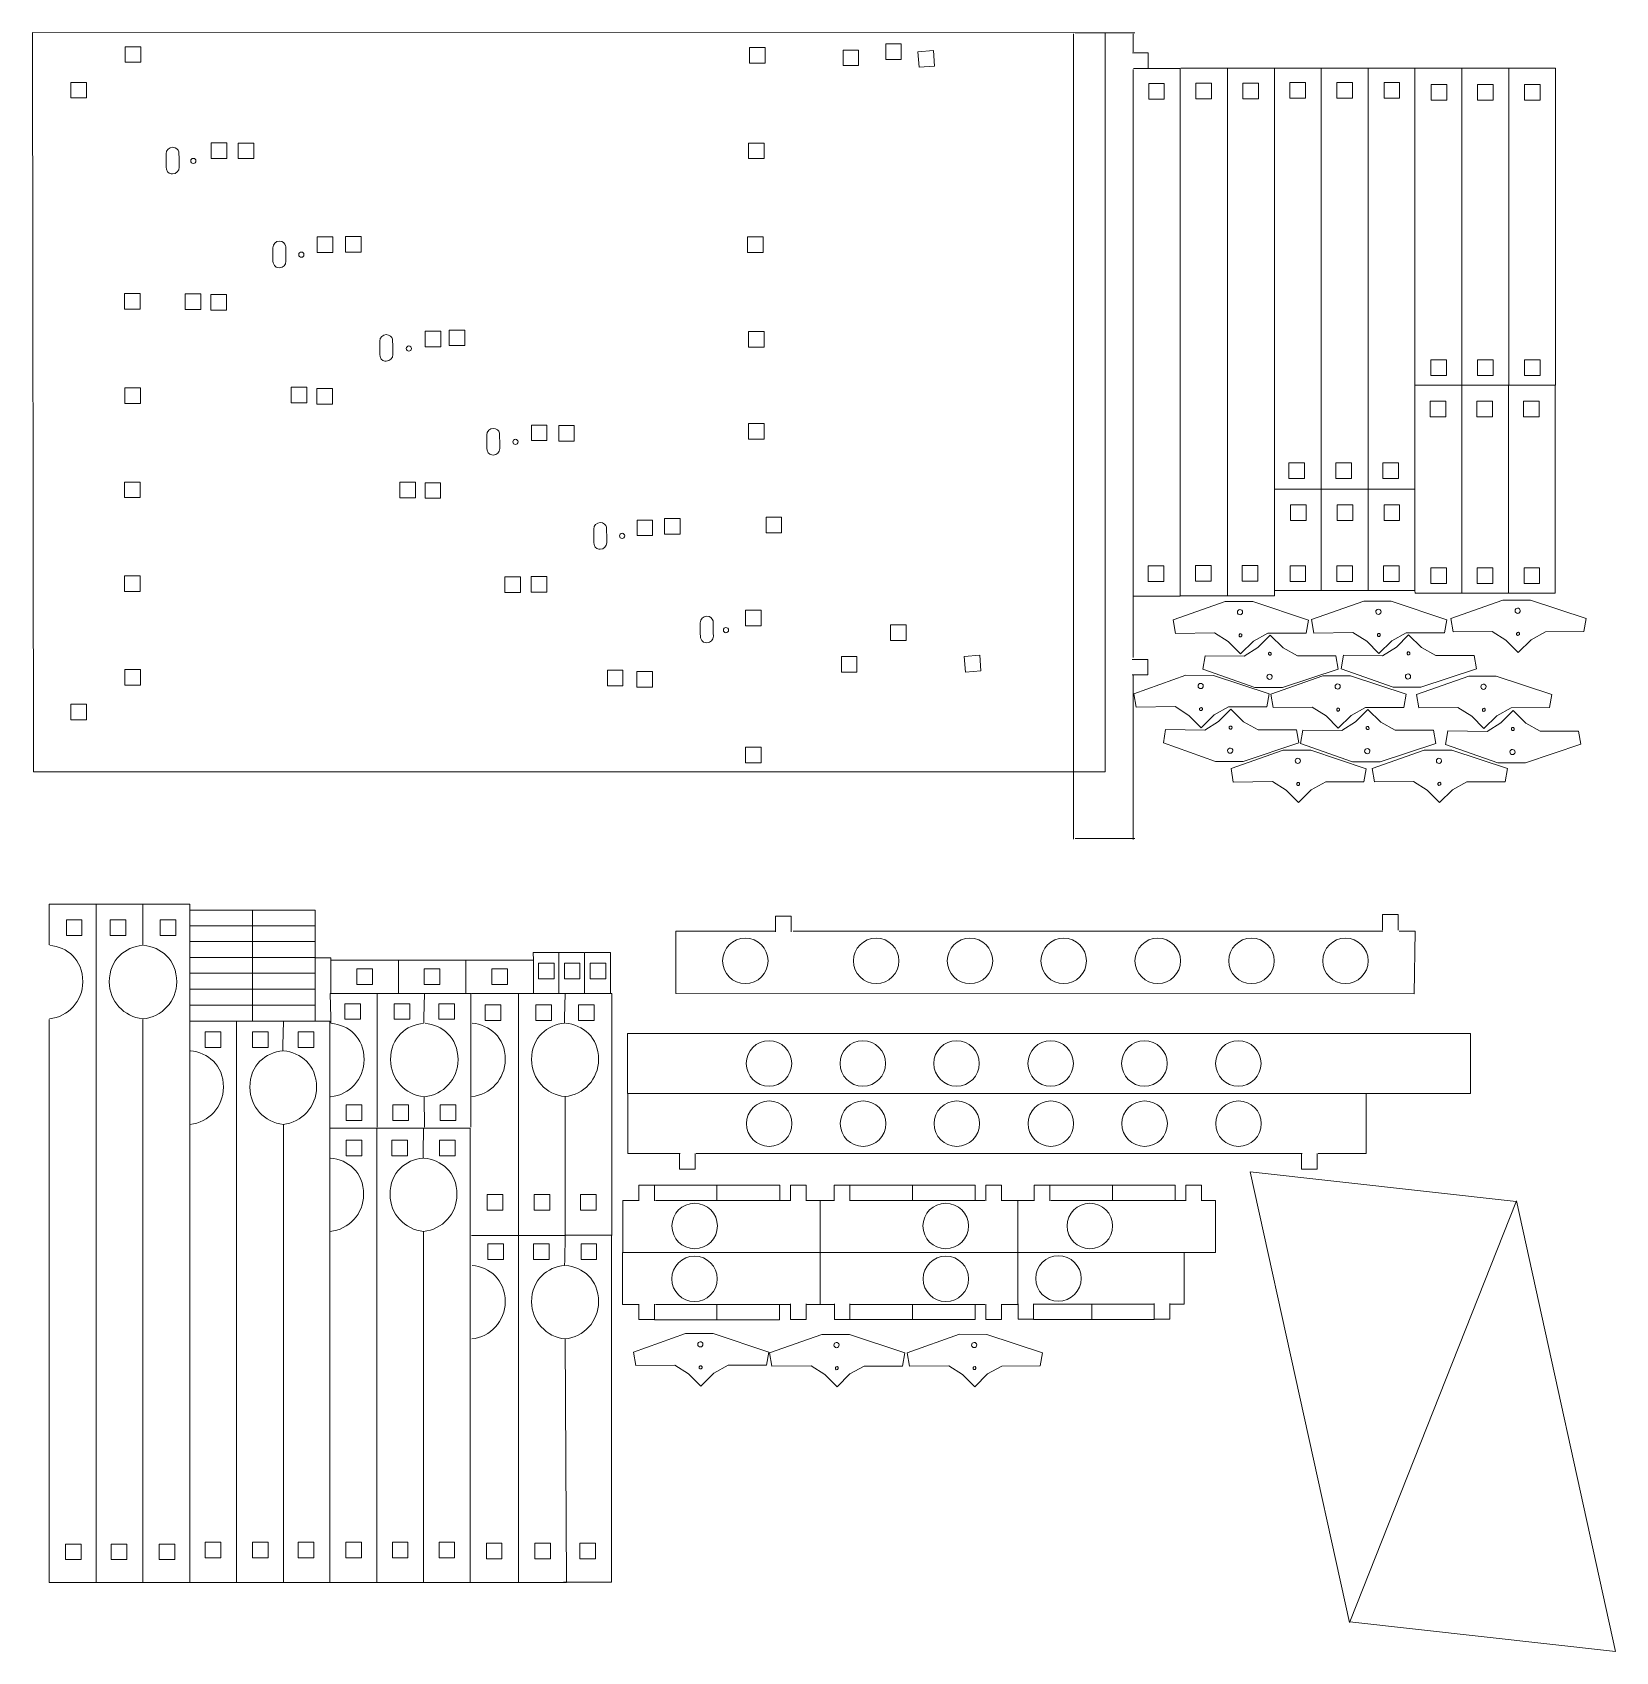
# Model space of a CAD drawing. Header units: inches. Extents: x -12 to 12, y -13.7 to 10.8.
import ezdxf

# ---------------------------------------------------------------- set-up
doc = ezdxf.new("R2010")
doc.units = ezdxf.units.IN
doc.header["$MEASUREMENT"] = 0
doc.layers.add('Layer 1', color=7, linetype='Continuous')

msp = doc.modelspace()

# ---------------------------------------------------------------- linework, layer by layer
at = {"layer": 'Layer 1', "color": 240, "lineweight": 9}
for points in [[(6.112, 2.247), (6.821, 2.247), (6.821, 10.238), (6.112, 10.238), (6.112, 2.247)], [(8.24, 3.862), (8.949, 3.862), (8.949, 10.24), (8.24, 10.24), (8.24, 3.862)], [(10.37, 5.437), (11.079, 5.437), (11.079, 10.24), (10.37, 10.24), (10.37, 5.437)], [(4.917, 9.771), (5.153, 9.771), (5.153, 10.007), (4.917, 10.007), (4.917, 9.771)], [(5.633, 9.776), (5.869, 9.776), (5.869, 10.012), (5.633, 10.012), (5.633, 9.776)], [(6.342, 9.776), (6.578, 9.776), (6.578, 10.012), (6.342, 10.012), (6.342, 9.776)], [(7.055, 9.784), (7.292, 9.784), (7.292, 10.02), (7.055, 10.02), (7.055, 9.784)], [(7.768, 9.784), (8.004, 9.784), (8.004, 10.02), (7.768, 10.02), (7.768, 9.784)], [(8.481, 9.784), (8.717, 9.784), (8.717, 10.02), (8.481, 10.02), (8.481, 9.784)], [(9.193, 9.755), (9.429, 9.755), (9.429, 9.992), (9.193, 9.992), (9.193, 9.755)], [(9.897, 9.755), (10.134, 9.755), (10.134, 9.992), (9.897, 9.992), (9.897, 9.755)], [(10.61, 9.755), (10.846, 9.755), (10.846, 9.992), (10.61, 9.992), (10.61, 9.755)], [(9.19, 5.587), (9.426, 5.587), (9.426, 5.823), (9.19, 5.823), (9.19, 5.587)], [(9.895, 5.587), (10.131, 5.587), (10.131, 5.823), (9.895, 5.823), (9.895, 5.587)], [(10.607, 5.587), (10.843, 5.587), (10.843, 5.823), (10.607, 5.823), (10.607, 5.587)], [(10.365, 2.287), (11.073, 2.287), (11.073, 5.437), (10.365, 5.437), (10.365, 2.287)], [(9.18, 4.958), (9.416, 4.958), (9.416, 5.194), (9.18, 5.194), (9.18, 4.958)], [(9.885, 4.958), (10.121, 4.958), (10.121, 5.194), (9.885, 5.194), (9.885, 4.958)], [(10.593, 4.958), (10.83, 4.958), (10.83, 5.194), (10.593, 5.194), (10.593, 4.958)], [(7.04, 4.024), (7.276, 4.024), (7.276, 4.261), (7.04, 4.261), (7.04, 4.024)], [(7.753, 4.024), (7.989, 4.024), (7.989, 4.261), (7.753, 4.261), (7.753, 4.024)], [(8.465, 4.024), (8.701, 4.024), (8.701, 4.261), (8.465, 4.261), (8.465, 4.024)], [(7.063, 3.388), (7.3, 3.388), (7.3, 3.625), (7.063, 3.625), (7.063, 3.388)], [(7.772, 3.388), (8.008, 3.388), (8.008, 3.625), (7.772, 3.625), (7.772, 3.388)], [(8.481, 3.388), (8.717, 3.388), (8.717, 3.625), (8.481, 3.625), (8.481, 3.388)], [(4.91, 2.465), (5.146, 2.465), (5.146, 2.701), (4.91, 2.701), (4.91, 2.465)], [(5.626, 2.47), (5.862, 2.47), (5.862, 2.706), (5.626, 2.706), (5.626, 2.47)], [(6.335, 2.47), (6.571, 2.47), (6.571, 2.706), (6.335, 2.706), (6.335, 2.47)], [(7.058, 2.466), (7.294, 2.466), (7.294, 2.703), (7.058, 2.703), (7.058, 2.466)], [(7.767, 2.466), (8.003, 2.466), (8.003, 2.703), (7.767, 2.703), (7.767, 2.466)], [(8.475, 2.466), (8.712, 2.466), (8.712, 2.703), (8.475, 2.703), (8.475, 2.466)], [(9.188, 2.437), (9.424, 2.437), (9.424, 2.673), (9.188, 2.673), (9.188, 2.437)], [(9.892, 2.437), (10.129, 2.437), (10.129, 2.673), (9.892, 2.673), (9.892, 2.437)], [(10.601, 2.437), (10.837, 2.437), (10.837, 2.673), (10.601, 2.673), (10.601, 2.437)], [(-11.47, -2.897), (-11.234, -2.897), (-11.234, -2.661), (-11.47, -2.661), (-11.47, -2.897)], [(-10.807, -2.897), (-10.571, -2.897), (-10.571, -2.661), (-10.807, -2.661), (-10.807, -2.897)], [(-10.049, -2.898), (-9.813, -2.898), (-9.813, -2.661), (-10.049, -2.661), (-10.049, -2.898)], [(-7.07, -3.637), (-6.834, -3.637), (-6.834, -3.401), (-7.07, -3.401), (-7.07, -3.637)], [(-6.052, -3.637), (-5.815, -3.637), (-5.815, -3.401), (-6.052, -3.401), (-6.052, -3.637)], [(-5.028, -3.637), (-4.792, -3.637), (-4.792, -3.401), (-5.028, -3.401), (-5.028, -3.637)], [(-7.253, -4.165), (-7.016, -4.165), (-7.016, -3.929), (-7.253, -3.929), (-7.253, -4.165)], [(-6.507, -4.165), (-6.271, -4.165), (-6.271, -3.929), (-6.507, -3.929), (-6.507, -4.165)], [(-5.831, -4.165), (-5.595, -4.165), (-5.595, -3.929), (-5.831, -3.929), (-5.831, -4.165)], [(-5.128, -4.182), (-4.892, -4.182), (-4.892, -3.945), (-5.128, -3.945), (-5.128, -4.182)], [(-4.36, -4.182), (-4.124, -4.182), (-4.124, -3.945), (-4.36, -3.945), (-4.36, -4.182)], [(-3.715, -4.182), (-3.478, -4.182), (-3.478, -3.945), (-3.715, -3.945), (-3.715, -4.182)], [(-9.369, -4.591), (-9.133, -4.591), (-9.133, -4.355), (-9.369, -4.355), (-9.369, -4.591)], [(-8.651, -4.591), (-8.415, -4.591), (-8.415, -4.355), (-8.651, -4.355), (-8.651, -4.591)], [(-7.96, -4.591), (-7.723, -4.591), (-7.723, -4.355), (-7.96, -4.355), (-7.96, -4.591)], [(-7.232, -5.7), (-6.996, -5.7), (-6.996, -5.463), (-7.232, -5.463), (-7.232, -5.7)], [(-6.528, -5.7), (-6.292, -5.7), (-6.292, -5.463), (-6.528, -5.463), (-6.528, -5.7)], [(-5.811, -5.7), (-5.574, -5.7), (-5.574, -5.463), (-5.811, -5.463), (-5.811, -5.7)], [(-7.234, -6.231), (-6.998, -6.231), (-6.998, -5.995), (-7.234, -5.995), (-7.234, -6.231)], [(-6.541, -6.231), (-6.305, -6.231), (-6.305, -5.995), (-6.541, -5.995), (-6.541, -6.231)], [(-5.82, -6.231), (-5.584, -6.231), (-5.584, -5.995), (-5.82, -5.995), (-5.82, -6.231)], [(-5.1, -7.057), (-4.864, -7.057), (-4.864, -6.82), (-5.1, -6.82), (-5.1, -7.057)], [(-4.388, -7.057), (-4.151, -7.057), (-4.151, -6.82), (-4.388, -6.82), (-4.388, -7.057)], [(-3.687, -7.057), (-3.451, -7.057), (-3.451, -6.82), (-3.687, -6.82), (-3.687, -7.057)], [(-5.09, -7.802), (-4.854, -7.802), (-4.854, -7.566), (-5.09, -7.566), (-5.09, -7.802)], [(-4.398, -7.802), (-4.161, -7.802), (-4.161, -7.566), (-4.398, -7.566), (-4.398, -7.802)], [(-3.677, -7.802), (-3.441, -7.802), (-3.441, -7.566), (-3.677, -7.566), (-3.677, -7.802)], [(-11.484, -12.348), (-11.247, -12.348), (-11.247, -12.112), (-11.484, -12.112), (-11.484, -12.348)], [(-10.793, -12.348), (-10.557, -12.348), (-10.557, -12.112), (-10.793, -12.112), (-10.793, -12.348)], [(-10.063, -12.349), (-9.827, -12.349), (-9.827, -12.113), (-10.063, -12.113), (-10.063, -12.349)], [(-9.369, -12.32), (-9.133, -12.32), (-9.133, -12.084), (-9.369, -12.084), (-9.369, -12.32)], [(-8.651, -12.32), (-8.415, -12.32), (-8.415, -12.084), (-8.651, -12.084), (-8.651, -12.32)], [(-7.96, -12.32), (-7.723, -12.32), (-7.723, -12.084), (-7.96, -12.084), (-7.96, -12.32)], [(-7.241, -12.322), (-7.004, -12.322), (-7.004, -12.085), (-7.241, -12.085), (-7.241, -12.322)], [(-6.534, -12.322), (-6.298, -12.322), (-6.298, -12.085), (-6.534, -12.085), (-6.534, -12.322)], [(-5.827, -12.322), (-5.591, -12.322), (-5.591, -12.085), (-5.827, -12.085), (-5.827, -12.322)], [(-5.111, -12.337), (-4.875, -12.337), (-4.875, -12.101), (-5.111, -12.101), (-5.111, -12.337)], [(-4.377, -12.337), (-4.141, -12.337), (-4.141, -12.101), (-4.377, -12.101), (-4.377, -12.337)], [(-3.698, -12.337), (-3.461, -12.337), (-3.461, -12.101), (-3.698, -12.101), (-3.698, -12.337)]]:
    msp.add_lwpolyline(points, close=True, dxfattribs=at)
at = {"layer": 'Layer 1', "color": 250, "lineweight": 18}
for points in [[(-11.969, -0.416), (-11.969, -0.416), (-11.985, 10.781), (-11.985, 10.781)], [(4.257, 10.776), (4.257, 10.776), (-11.985, 10.781), (-11.985, 10.781)]]:
    msp.add_open_spline(points, degree=3, dxfattribs=at)
msp.add_open_spline([(-11.969, -0.416), (-11.969, -0.416), (4.257, -0.416), (4.257, -0.416), (4.257, -0.416), (4.257, -0.416), (4.257, 10.776), (4.257, 10.776)], degree=3, knots=[0, 0, 0, 0, 0.333333, 0.333333, 0.333333, 0.333333, 1, 1, 1, 1], dxfattribs=at)
at = {"layer": 'Layer 1', "color": 240, "lineweight": 9}
for points, knots in [([(-10.578, 10.328), (-10.578, 10.328), (-10.578, 10.565), (-10.578, 10.565), (-10.578, 10.565), (-10.578, 10.565), (-10.342, 10.565), (-10.342, 10.565), (-10.342, 10.565), (-10.342, 10.565), (-10.342, 10.328), (-10.342, 10.328), (-10.342, 10.328), (-10.342, 10.328), (-10.578, 10.328), (-10.578, 10.328)], [0, 0, 0, 0, 0.2, 0.2, 0.2, 0.2, 0.4, 0.4, 0.4, 0.4, 0.6, 0.6, 0.6, 0.6, 1, 1, 1, 1]), ([(-1.127, 10.314), (-1.127, 10.314), (-1.127, 10.551), (-1.127, 10.551), (-1.127, 10.551), (-1.127, 10.551), (-0.891, 10.551), (-0.891, 10.551), (-0.891, 10.551), (-0.891, 10.551), (-0.891, 10.314), (-0.891, 10.314), (-0.891, 10.314), (-0.891, 10.314), (-1.127, 10.314), (-1.127, 10.314)], [0, 0, 0, 0, 0.2, 0.2, 0.2, 0.2, 0.4, 0.4, 0.4, 0.4, 0.6, 0.6, 0.6, 0.6, 1, 1, 1, 1]), ([(0.935, 10.373), (0.935, 10.373), (0.935, 10.609), (0.935, 10.609), (0.935, 10.609), (0.935, 10.609), (1.171, 10.609), (1.171, 10.609), (1.171, 10.609), (1.171, 10.609), (1.171, 10.373), (1.171, 10.373), (1.171, 10.373), (1.171, 10.373), (0.935, 10.373), (0.935, 10.373)], [0, 0, 0, 0, 0.2, 0.2, 0.2, 0.2, 0.4, 0.4, 0.4, 0.4, 0.6, 0.6, 0.6, 0.6, 1, 1, 1, 1]), ([(0.289, 10.278), (0.289, 10.278), (0.289, 10.514), (0.289, 10.514), (0.289, 10.514), (0.289, 10.514), (0.525, 10.514), (0.525, 10.514), (0.525, 10.514), (0.525, 10.514), (0.525, 10.278), (0.525, 10.278), (0.525, 10.278), (0.525, 10.278), (0.289, 10.278), (0.289, 10.278)], [0, 0, 0, 0, 0.2, 0.2, 0.2, 0.2, 0.4, 0.4, 0.4, 0.4, 0.6, 0.6, 0.6, 0.6, 1, 1, 1, 1]), ([(1.44, 10.253), (1.44, 10.253), (1.421, 10.489), (1.421, 10.489), (1.421, 10.489), (1.421, 10.489), (1.657, 10.507), (1.657, 10.507), (1.657, 10.507), (1.657, 10.507), (1.675, 10.272), (1.675, 10.272), (1.675, 10.272), (1.675, 10.272), (1.44, 10.253), (1.44, 10.253)], [0, 0, 0, 0, 0.2, 0.2, 0.2, 0.2, 0.4, 0.4, 0.4, 0.4, 0.6, 0.6, 0.6, 0.6, 1, 1, 1, 1]), ([(4.67, 10.474), (4.67, 10.474), (4.907, 10.474), (4.907, 10.474), (4.907, 10.474), (4.907, 10.474), (4.907, 10.237), (4.907, 10.237)], [0, 0, 0, 0, 0.333333, 0.333333, 0.333333, 0.333333, 1, 1, 1, 1]), ([(4.687, 2.241), (4.687, 2.241), (5.396, 2.241), (5.396, 2.241), (5.396, 2.241), (5.396, 2.241), (5.396, 10.233), (5.396, 10.233), (5.396, 10.233), (5.396, 10.233), (4.687, 10.233), (4.687, 10.233)], [0, 0, 0, 0, 0.25, 0.25, 0.25, 0.25, 0.5, 0.5, 0.5, 0.5, 1, 1, 1, 1]), ([(8.236, 10.24), (8.236, 10.24), (7.528, 10.24), (7.528, 10.24), (7.528, 10.24), (7.528, 10.24), (7.528, 3.862), (7.528, 3.862), (7.528, 3.862), (7.528, 3.862), (8.236, 3.862), (8.236, 3.862)], [0, 0, 0, 0, 0.25, 0.25, 0.25, 0.25, 0.5, 0.5, 0.5, 0.5, 1, 1, 1, 1]), ([(10.366, 10.24), (10.366, 10.24), (9.657, 10.24), (9.657, 10.24), (9.657, 10.24), (9.657, 10.24), (9.657, 5.437), (9.657, 5.437), (9.657, 5.437), (9.657, 5.437), (10.366, 5.437), (10.366, 5.437)], [0, 0, 0, 0, 0.25, 0.25, 0.25, 0.25, 0.5, 0.5, 0.5, 0.5, 1, 1, 1, 1]), ([(-11.401, 9.788), (-11.401, 9.788), (-11.401, 10.025), (-11.401, 10.025), (-11.401, 10.025), (-11.401, 10.025), (-11.165, 10.025), (-11.165, 10.025), (-11.165, 10.025), (-11.165, 10.025), (-11.165, 9.788), (-11.165, 9.788), (-11.165, 9.788), (-11.165, 9.788), (-11.401, 9.788), (-11.401, 9.788)], [0, 0, 0, 0, 0.2, 0.2, 0.2, 0.2, 0.4, 0.4, 0.4, 0.4, 0.6, 0.6, 0.6, 0.6, 1, 1, 1, 1]), ([(-9.278, 8.872), (-9.278, 8.872), (-9.278, 9.109), (-9.278, 9.109), (-9.278, 9.109), (-9.278, 9.109), (-9.042, 9.109), (-9.042, 9.109), (-9.042, 9.109), (-9.042, 9.109), (-9.042, 8.872), (-9.042, 8.872), (-9.042, 8.872), (-9.042, 8.872), (-9.278, 8.872), (-9.278, 8.872)], [0, 0, 0, 0, 0.2, 0.2, 0.2, 0.2, 0.4, 0.4, 0.4, 0.4, 0.6, 0.6, 0.6, 0.6, 1, 1, 1, 1]), ([(-8.87, 8.87), (-8.87, 8.87), (-8.87, 9.106), (-8.87, 9.106), (-8.87, 9.106), (-8.87, 9.106), (-8.634, 9.106), (-8.634, 9.106), (-8.634, 9.106), (-8.634, 9.106), (-8.634, 8.87), (-8.634, 8.87), (-8.634, 8.87), (-8.634, 8.87), (-8.87, 8.87), (-8.87, 8.87)], [0, 0, 0, 0, 0.2, 0.2, 0.2, 0.2, 0.4, 0.4, 0.4, 0.4, 0.6, 0.6, 0.6, 0.6, 1, 1, 1, 1]), ([(-1.141, 8.87), (-1.141, 8.87), (-1.141, 9.106), (-1.141, 9.106), (-1.141, 9.106), (-1.141, 9.106), (-0.905, 9.106), (-0.905, 9.106), (-0.905, 9.106), (-0.905, 9.106), (-0.905, 8.87), (-0.905, 8.87), (-0.905, 8.87), (-0.905, 8.87), (-1.141, 8.87), (-1.141, 8.87)], [0, 0, 0, 0, 0.2, 0.2, 0.2, 0.2, 0.4, 0.4, 0.4, 0.4, 0.6, 0.6, 0.6, 0.6, 1, 1, 1, 1]), ([(-9.762, 8.738), (-9.762, 8.683), (-9.806, 8.639), (-9.861, 8.639), (-9.861, 8.639), (-9.887, 8.639), (-9.938, 8.644), (-9.956, 8.711), (-9.956, 8.711), (-9.964, 8.781), (-9.96, 8.915), (-9.96, 8.942)], [0, 0, 0, 0, 0.25, 0.25, 0.25, 0.25, 0.5, 0.5, 0.5, 0.5, 1, 1, 1, 1]), ([(-9.96, 8.942), (-9.96, 8.997), (-9.915, 9.041), (-9.861, 9.041), (-9.861, 9.041), (-9.808, 9.041), (-9.777, 9.009), (-9.767, 8.971), (-9.767, 8.971), (-9.765, 8.965), (-9.762, 8.744), (-9.762, 8.738)], [0, 0, 0, 0, 0.25, 0.25, 0.25, 0.25, 0.5, 0.5, 0.5, 0.5, 1, 1, 1, 1]), ([(-9.587, 8.835), (-9.587, 8.857), (-9.57, 8.874), (-9.548, 8.874), (-9.548, 8.874), (-9.526, 8.874), (-9.509, 8.857), (-9.509, 8.835), (-9.509, 8.835), (-9.509, 8.813), (-9.526, 8.796), (-9.548, 8.796), (-9.548, 8.796), (-9.57, 8.796), (-9.587, 8.813), (-9.587, 8.835)], [0, 0, 0, 0, 0.2, 0.2, 0.2, 0.2, 0.4, 0.4, 0.4, 0.4, 0.6, 0.6, 0.6, 0.6, 1, 1, 1, 1]), ([(-8.343, 7.521), (-8.343, 7.576), (-8.299, 7.62), (-8.244, 7.62), (-8.244, 7.62), (-8.191, 7.62), (-8.16, 7.588), (-8.15, 7.549), (-8.15, 7.549), (-8.149, 7.543), (-8.146, 7.322), (-8.145, 7.316)], [0, 0, 0, 0, 0.25, 0.25, 0.25, 0.25, 0.5, 0.5, 0.5, 0.5, 1, 1, 1, 1]), ([(-7.674, 7.448), (-7.674, 7.448), (-7.674, 7.684), (-7.674, 7.684), (-7.674, 7.684), (-7.674, 7.684), (-7.438, 7.684), (-7.438, 7.684), (-7.438, 7.684), (-7.438, 7.684), (-7.438, 7.448), (-7.438, 7.448), (-7.438, 7.448), (-7.438, 7.448), (-7.674, 7.448), (-7.674, 7.448)], [0, 0, 0, 0, 0.2, 0.2, 0.2, 0.2, 0.4, 0.4, 0.4, 0.4, 0.6, 0.6, 0.6, 0.6, 1, 1, 1, 1]), ([(-7.245, 7.453), (-7.245, 7.453), (-7.245, 7.69), (-7.245, 7.69), (-7.245, 7.69), (-7.245, 7.69), (-7.009, 7.69), (-7.009, 7.69), (-7.009, 7.69), (-7.009, 7.69), (-7.009, 7.453), (-7.009, 7.453), (-7.009, 7.453), (-7.009, 7.453), (-7.245, 7.453), (-7.245, 7.453)], [0, 0, 0, 0, 0.2, 0.2, 0.2, 0.2, 0.4, 0.4, 0.4, 0.4, 0.6, 0.6, 0.6, 0.6, 1, 1, 1, 1]), ([(-1.155, 7.446), (-1.155, 7.446), (-1.155, 7.683), (-1.155, 7.683), (-1.155, 7.683), (-1.155, 7.683), (-0.919, 7.683), (-0.919, 7.683), (-0.919, 7.683), (-0.919, 7.683), (-0.919, 7.446), (-0.919, 7.446), (-0.919, 7.446), (-0.919, 7.446), (-1.155, 7.446), (-1.155, 7.446)], [0, 0, 0, 0, 0.2, 0.2, 0.2, 0.2, 0.4, 0.4, 0.4, 0.4, 0.6, 0.6, 0.6, 0.6, 1, 1, 1, 1]), ([(-8.145, 7.316), (-8.145, 7.262), (-8.189, 7.217), (-8.244, 7.217), (-8.244, 7.217), (-8.271, 7.217), (-8.321, 7.222), (-8.339, 7.29), (-8.339, 7.29), (-8.348, 7.36), (-8.343, 7.493), (-8.343, 7.521)], [0, 0, 0, 0, 0.25, 0.25, 0.25, 0.25, 0.5, 0.5, 0.5, 0.5, 1, 1, 1, 1]), ([(-7.951, 7.415), (-7.951, 7.437), (-7.934, 7.454), (-7.912, 7.454), (-7.912, 7.454), (-7.89, 7.454), (-7.873, 7.437), (-7.873, 7.415), (-7.873, 7.415), (-7.873, 7.393), (-7.89, 7.376), (-7.912, 7.376), (-7.912, 7.376), (-7.934, 7.376), (-7.951, 7.393), (-7.951, 7.415)], [0, 0, 0, 0, 0.2, 0.2, 0.2, 0.2, 0.4, 0.4, 0.4, 0.4, 0.6, 0.6, 0.6, 0.6, 1, 1, 1, 1]), ([(-10.591, 6.591), (-10.591, 6.591), (-10.591, 6.828), (-10.591, 6.828), (-10.591, 6.828), (-10.591, 6.828), (-10.355, 6.828), (-10.355, 6.828), (-10.355, 6.828), (-10.355, 6.828), (-10.355, 6.591), (-10.355, 6.591), (-10.355, 6.591), (-10.355, 6.591), (-10.591, 6.591), (-10.591, 6.591)], [0, 0, 0, 0, 0.2, 0.2, 0.2, 0.2, 0.4, 0.4, 0.4, 0.4, 0.6, 0.6, 0.6, 0.6, 1, 1, 1, 1]), ([(-9.67, 6.586), (-9.67, 6.586), (-9.67, 6.822), (-9.67, 6.822), (-9.67, 6.822), (-9.67, 6.822), (-9.433, 6.822), (-9.433, 6.822), (-9.433, 6.822), (-9.433, 6.822), (-9.433, 6.586), (-9.433, 6.586), (-9.433, 6.586), (-9.433, 6.586), (-9.67, 6.586), (-9.67, 6.586)], [0, 0, 0, 0, 0.2, 0.2, 0.2, 0.2, 0.4, 0.4, 0.4, 0.4, 0.6, 0.6, 0.6, 0.6, 1, 1, 1, 1]), ([(-9.281, 6.577), (-9.281, 6.577), (-9.281, 6.813), (-9.281, 6.813), (-9.281, 6.813), (-9.281, 6.813), (-9.044, 6.813), (-9.044, 6.813), (-9.044, 6.813), (-9.044, 6.813), (-9.044, 6.577), (-9.044, 6.577), (-9.044, 6.577), (-9.044, 6.577), (-9.281, 6.577), (-9.281, 6.577)], [0, 0, 0, 0, 0.2, 0.2, 0.2, 0.2, 0.4, 0.4, 0.4, 0.4, 0.6, 0.6, 0.6, 0.6, 1, 1, 1, 1]), ([(-6.725, 6.105), (-6.725, 6.16), (-6.68, 6.204), (-6.626, 6.204), (-6.626, 6.204), (-6.573, 6.204), (-6.542, 6.172), (-6.532, 6.133), (-6.532, 6.133), (-6.53, 6.128), (-6.527, 5.906), (-6.527, 5.901)], [0, 0, 0, 0, 0.25, 0.25, 0.25, 0.25, 0.5, 0.5, 0.5, 0.5, 1, 1, 1, 1]), ([(-6.038, 6.021), (-6.038, 6.021), (-6.038, 6.257), (-6.038, 6.257), (-6.038, 6.257), (-6.038, 6.257), (-5.802, 6.257), (-5.802, 6.257), (-5.802, 6.257), (-5.802, 6.257), (-5.802, 6.021), (-5.802, 6.021), (-5.802, 6.021), (-5.802, 6.021), (-6.038, 6.021), (-6.038, 6.021)], [0, 0, 0, 0, 0.2, 0.2, 0.2, 0.2, 0.4, 0.4, 0.4, 0.4, 0.6, 0.6, 0.6, 0.6, 1, 1, 1, 1]), ([(-5.676, 6.037), (-5.676, 6.037), (-5.676, 6.273), (-5.676, 6.273), (-5.676, 6.273), (-5.676, 6.273), (-5.439, 6.273), (-5.439, 6.273), (-5.439, 6.273), (-5.439, 6.273), (-5.439, 6.037), (-5.439, 6.037), (-5.439, 6.037), (-5.439, 6.037), (-5.676, 6.037), (-5.676, 6.037)], [0, 0, 0, 0, 0.2, 0.2, 0.2, 0.2, 0.4, 0.4, 0.4, 0.4, 0.6, 0.6, 0.6, 0.6, 1, 1, 1, 1]), ([(-1.141, 6.016), (-1.141, 6.016), (-1.141, 6.252), (-1.141, 6.252), (-1.141, 6.252), (-1.141, 6.252), (-0.905, 6.252), (-0.905, 6.252), (-0.905, 6.252), (-0.905, 6.252), (-0.905, 6.016), (-0.905, 6.016), (-0.905, 6.016), (-0.905, 6.016), (-1.141, 6.016), (-1.141, 6.016)], [0, 0, 0, 0, 0.2, 0.2, 0.2, 0.2, 0.4, 0.4, 0.4, 0.4, 0.6, 0.6, 0.6, 0.6, 1, 1, 1, 1]), ([(-6.527, 5.901), (-6.527, 5.846), (-6.571, 5.802), (-6.626, 5.802), (-6.626, 5.802), (-6.653, 5.802), (-6.703, 5.807), (-6.721, 5.874), (-6.721, 5.874), (-6.73, 5.944), (-6.725, 6.077), (-6.725, 6.105)], [0, 0, 0, 0, 0.25, 0.25, 0.25, 0.25, 0.5, 0.5, 0.5, 0.5, 1, 1, 1, 1]), ([(-6.323, 5.993), (-6.323, 6.014), (-6.305, 6.032), (-6.283, 6.032), (-6.283, 6.032), (-6.262, 6.032), (-6.244, 6.014), (-6.244, 5.993), (-6.244, 5.993), (-6.244, 5.971), (-6.262, 5.953), (-6.283, 5.953), (-6.283, 5.953), (-6.305, 5.953), (-6.323, 5.971), (-6.323, 5.993)], [0, 0, 0, 0, 0.2, 0.2, 0.2, 0.2, 0.4, 0.4, 0.4, 0.4, 0.6, 0.6, 0.6, 0.6, 1, 1, 1, 1]), ([(-10.586, 5.162), (-10.586, 5.162), (-10.586, 5.398), (-10.586, 5.398), (-10.586, 5.398), (-10.586, 5.398), (-10.35, 5.398), (-10.35, 5.398), (-10.35, 5.398), (-10.35, 5.398), (-10.35, 5.162), (-10.35, 5.162), (-10.35, 5.162), (-10.35, 5.162), (-10.586, 5.162), (-10.586, 5.162)], [0, 0, 0, 0, 0.2, 0.2, 0.2, 0.2, 0.4, 0.4, 0.4, 0.4, 0.6, 0.6, 0.6, 0.6, 1, 1, 1, 1]), ([(-8.065, 5.169), (-8.065, 5.169), (-8.065, 5.406), (-8.065, 5.406), (-8.065, 5.406), (-8.065, 5.406), (-7.829, 5.406), (-7.829, 5.406), (-7.829, 5.406), (-7.829, 5.406), (-7.829, 5.169), (-7.829, 5.169), (-7.829, 5.169), (-7.829, 5.169), (-8.065, 5.169), (-8.065, 5.169)], [0, 0, 0, 0, 0.2, 0.2, 0.2, 0.2, 0.4, 0.4, 0.4, 0.4, 0.6, 0.6, 0.6, 0.6, 1, 1, 1, 1]), ([(8.947, 2.331), (8.947, 2.331), (8.951, 2.287), (8.951, 2.287), (8.951, 2.287), (8.951, 2.287), (9.66, 2.287), (9.66, 2.287), (9.66, 2.287), (9.66, 2.287), (9.66, 5.437), (9.66, 5.437)], [0, 0, 0, 0, 0.25, 0.25, 0.25, 0.25, 0.5, 0.5, 0.5, 0.5, 1, 1, 1, 1]), ([(-7.676, 5.153), (-7.676, 5.153), (-7.676, 5.389), (-7.676, 5.389), (-7.676, 5.389), (-7.676, 5.389), (-7.44, 5.389), (-7.44, 5.389), (-7.44, 5.389), (-7.44, 5.389), (-7.44, 5.153), (-7.44, 5.153), (-7.44, 5.153), (-7.44, 5.153), (-7.676, 5.153), (-7.676, 5.153)], [0, 0, 0, 0, 0.2, 0.2, 0.2, 0.2, 0.4, 0.4, 0.4, 0.4, 0.6, 0.6, 0.6, 0.6, 1, 1, 1, 1]), ([(-4.907, 4.48), (-4.907, 4.425), (-4.951, 4.381), (-5.006, 4.381), (-5.006, 4.381), (-5.033, 4.381), (-5.083, 4.386), (-5.101, 4.453), (-5.101, 4.453), (-5.11, 4.523), (-5.105, 4.657), (-5.105, 4.685)], [0, 0, 0, 0, 0.25, 0.25, 0.25, 0.25, 0.5, 0.5, 0.5, 0.5, 1, 1, 1, 1]), ([(-5.105, 4.685), (-5.105, 4.739), (-5.061, 4.784), (-5.006, 4.784), (-5.006, 4.784), (-4.953, 4.784), (-4.922, 4.751), (-4.912, 4.713), (-4.912, 4.713), (-4.91, 4.707), (-4.908, 4.486), (-4.907, 4.48)], [0, 0, 0, 0, 0.25, 0.25, 0.25, 0.25, 0.5, 0.5, 0.5, 0.5, 1, 1, 1, 1]), ([(-4.429, 4.599), (-4.429, 4.599), (-4.429, 4.835), (-4.429, 4.835), (-4.429, 4.835), (-4.429, 4.835), (-4.193, 4.835), (-4.193, 4.835), (-4.193, 4.835), (-4.193, 4.835), (-4.193, 4.599), (-4.193, 4.599), (-4.193, 4.599), (-4.193, 4.599), (-4.429, 4.599), (-4.429, 4.599)], [0, 0, 0, 0, 0.2, 0.2, 0.2, 0.2, 0.4, 0.4, 0.4, 0.4, 0.6, 0.6, 0.6, 0.6, 1, 1, 1, 1]), ([(-4.016, 4.592), (-4.016, 4.592), (-4.016, 4.828), (-4.016, 4.828), (-4.016, 4.828), (-4.016, 4.828), (-3.78, 4.828), (-3.78, 4.828), (-3.78, 4.828), (-3.78, 4.828), (-3.78, 4.592), (-3.78, 4.592), (-3.78, 4.592), (-3.78, 4.592), (-4.016, 4.592), (-4.016, 4.592)], [0, 0, 0, 0, 0.2, 0.2, 0.2, 0.2, 0.4, 0.4, 0.4, 0.4, 0.6, 0.6, 0.6, 0.6, 1, 1, 1, 1]), ([(-1.141, 4.62), (-1.141, 4.62), (-1.141, 4.856), (-1.141, 4.856), (-1.141, 4.856), (-1.141, 4.856), (-0.905, 4.856), (-0.905, 4.856), (-0.905, 4.856), (-0.905, 4.856), (-0.905, 4.62), (-0.905, 4.62), (-0.905, 4.62), (-0.905, 4.62), (-1.141, 4.62), (-1.141, 4.62)], [0, 0, 0, 0, 0.2, 0.2, 0.2, 0.2, 0.4, 0.4, 0.4, 0.4, 0.6, 0.6, 0.6, 0.6, 1, 1, 1, 1]), ([(-4.709, 4.58), (-4.709, 4.601), (-4.692, 4.619), (-4.67, 4.619), (-4.67, 4.619), (-4.648, 4.619), (-4.631, 4.601), (-4.631, 4.58), (-4.631, 4.58), (-4.631, 4.558), (-4.648, 4.54), (-4.67, 4.54), (-4.67, 4.54), (-4.692, 4.54), (-4.709, 4.558), (-4.709, 4.58)], [0, 0, 0, 0, 0.2, 0.2, 0.2, 0.2, 0.4, 0.4, 0.4, 0.4, 0.6, 0.6, 0.6, 0.6, 1, 1, 1, 1]), ([(-10.588, 3.735), (-10.588, 3.735), (-10.588, 3.971), (-10.588, 3.971), (-10.588, 3.971), (-10.588, 3.971), (-10.352, 3.971), (-10.352, 3.971), (-10.352, 3.971), (-10.352, 3.971), (-10.352, 3.735), (-10.352, 3.735), (-10.352, 3.735), (-10.352, 3.735), (-10.588, 3.735), (-10.588, 3.735)], [0, 0, 0, 0, 0.2, 0.2, 0.2, 0.2, 0.4, 0.4, 0.4, 0.4, 0.6, 0.6, 0.6, 0.6, 1, 1, 1, 1]), ([(-6.42, 3.732), (-6.42, 3.732), (-6.42, 3.968), (-6.42, 3.968), (-6.42, 3.968), (-6.42, 3.968), (-6.183, 3.968), (-6.183, 3.968), (-6.183, 3.968), (-6.183, 3.968), (-6.183, 3.732), (-6.183, 3.732), (-6.183, 3.732), (-6.183, 3.732), (-6.42, 3.732), (-6.42, 3.732)], [0, 0, 0, 0, 0.2, 0.2, 0.2, 0.2, 0.4, 0.4, 0.4, 0.4, 0.6, 0.6, 0.6, 0.6, 1, 1, 1, 1]), ([(-6.04, 3.725), (-6.04, 3.725), (-6.04, 3.961), (-6.04, 3.961), (-6.04, 3.961), (-6.04, 3.961), (-5.804, 3.961), (-5.804, 3.961), (-5.804, 3.961), (-5.804, 3.961), (-5.804, 3.725), (-5.804, 3.725), (-5.804, 3.725), (-5.804, 3.725), (-6.04, 3.725), (-6.04, 3.725)], [0, 0, 0, 0, 0.2, 0.2, 0.2, 0.2, 0.4, 0.4, 0.4, 0.4, 0.6, 0.6, 0.6, 0.6, 1, 1, 1, 1]), ([(7.53, 3.867), (7.53, 3.867), (7.53, 2.331), (7.53, 2.331), (7.53, 2.331), (7.53, 2.331), (6.821, 2.331), (6.821, 2.331)], [0, 0, 0, 0, 0.333333, 0.333333, 0.333333, 0.333333, 1, 1, 1, 1]), ([(8.947, 3.867), (8.947, 3.867), (8.947, 2.331), (8.947, 2.331), (8.947, 2.331), (8.947, 2.331), (8.238, 2.331), (8.238, 2.331), (8.238, 2.331), (8.238, 2.331), (8.238, 3.867), (8.238, 3.867)], [0, 0, 0, 0, 0.25, 0.25, 0.25, 0.25, 0.5, 0.5, 0.5, 0.5, 1, 1, 1, 1]), ([(-0.877, 3.203), (-0.877, 3.203), (-0.877, 3.44), (-0.877, 3.44), (-0.877, 3.44), (-0.877, 3.44), (-0.641, 3.44), (-0.641, 3.44), (-0.641, 3.44), (-0.641, 3.44), (-0.641, 3.203), (-0.641, 3.203), (-0.641, 3.203), (-0.641, 3.203), (-0.877, 3.203), (-0.877, 3.203)], [0, 0, 0, 0, 0.2, 0.2, 0.2, 0.2, 0.4, 0.4, 0.4, 0.4, 0.6, 0.6, 0.6, 0.6, 1, 1, 1, 1]), ([(-3.287, 3.053), (-3.287, 2.998), (-3.331, 2.954), (-3.386, 2.954), (-3.386, 2.954), (-3.413, 2.954), (-3.463, 2.959), (-3.481, 3.026), (-3.481, 3.026), (-3.49, 3.096), (-3.485, 3.23), (-3.485, 3.258)], [0, 0, 0, 0, 0.25, 0.25, 0.25, 0.25, 0.5, 0.5, 0.5, 0.5, 1, 1, 1, 1]), ([(-3.485, 3.258), (-3.485, 3.312), (-3.441, 3.357), (-3.386, 3.357), (-3.386, 3.357), (-3.333, 3.357), (-3.302, 3.324), (-3.292, 3.286), (-3.292, 3.286), (-3.291, 3.28), (-3.288, 3.059), (-3.287, 3.053)], [0, 0, 0, 0, 0.25, 0.25, 0.25, 0.25, 0.5, 0.5, 0.5, 0.5, 1, 1, 1, 1]), ([(-3.095, 3.156), (-3.095, 3.178), (-3.078, 3.195), (-3.056, 3.195), (-3.056, 3.195), (-3.034, 3.195), (-3.017, 3.178), (-3.017, 3.156), (-3.017, 3.156), (-3.017, 3.134), (-3.034, 3.117), (-3.056, 3.117), (-3.056, 3.117), (-3.078, 3.117), (-3.095, 3.134), (-3.095, 3.156)], [0, 0, 0, 0, 0.2, 0.2, 0.2, 0.2, 0.4, 0.4, 0.4, 0.4, 0.6, 0.6, 0.6, 0.6, 1, 1, 1, 1]), ([(-2.83, 3.16), (-2.83, 3.16), (-2.83, 3.396), (-2.83, 3.396), (-2.83, 3.396), (-2.83, 3.396), (-2.594, 3.396), (-2.594, 3.396), (-2.594, 3.396), (-2.594, 3.396), (-2.594, 3.16), (-2.594, 3.16), (-2.594, 3.16), (-2.594, 3.16), (-2.83, 3.16), (-2.83, 3.16)], [0, 0, 0, 0, 0.2, 0.2, 0.2, 0.2, 0.4, 0.4, 0.4, 0.4, 0.6, 0.6, 0.6, 0.6, 1, 1, 1, 1]), ([(-2.412, 3.182), (-2.412, 3.182), (-2.412, 3.419), (-2.412, 3.419), (-2.412, 3.419), (-2.412, 3.419), (-2.176, 3.419), (-2.176, 3.419), (-2.176, 3.419), (-2.176, 3.419), (-2.176, 3.182), (-2.176, 3.182), (-2.176, 3.182), (-2.176, 3.182), (-2.412, 3.182), (-2.412, 3.182)], [0, 0, 0, 0, 0.2, 0.2, 0.2, 0.2, 0.4, 0.4, 0.4, 0.4, 0.6, 0.6, 0.6, 0.6, 1, 1, 1, 1]), ([(-10.59, 2.315), (-10.59, 2.315), (-10.59, 2.551), (-10.59, 2.551), (-10.59, 2.551), (-10.59, 2.551), (-10.354, 2.551), (-10.354, 2.551), (-10.354, 2.551), (-10.354, 2.551), (-10.354, 2.315), (-10.354, 2.315), (-10.354, 2.315), (-10.354, 2.315), (-10.59, 2.315), (-10.59, 2.315)], [0, 0, 0, 0, 0.2, 0.2, 0.2, 0.2, 0.4, 0.4, 0.4, 0.4, 0.6, 0.6, 0.6, 0.6, 1, 1, 1, 1]), ([(-4.831, 2.3), (-4.831, 2.3), (-4.831, 2.536), (-4.831, 2.536), (-4.831, 2.536), (-4.831, 2.536), (-4.595, 2.536), (-4.595, 2.536), (-4.595, 2.536), (-4.595, 2.536), (-4.595, 2.3), (-4.595, 2.3), (-4.595, 2.3), (-4.595, 2.3), (-4.831, 2.3), (-4.831, 2.3)], [0, 0, 0, 0, 0.2, 0.2, 0.2, 0.2, 0.4, 0.4, 0.4, 0.4, 0.6, 0.6, 0.6, 0.6, 1, 1, 1, 1]), ([(-4.431, 2.303), (-4.431, 2.303), (-4.431, 2.539), (-4.431, 2.539), (-4.431, 2.539), (-4.431, 2.539), (-4.195, 2.539), (-4.195, 2.539), (-4.195, 2.539), (-4.195, 2.539), (-4.195, 2.303), (-4.195, 2.303), (-4.195, 2.303), (-4.195, 2.303), (-4.431, 2.303), (-4.431, 2.303)], [0, 0, 0, 0, 0.2, 0.2, 0.2, 0.2, 0.4, 0.4, 0.4, 0.4, 0.6, 0.6, 0.6, 0.6, 1, 1, 1, 1]), ([(-1.187, 1.793), (-1.187, 1.793), (-1.187, 2.029), (-1.187, 2.029), (-1.187, 2.029), (-1.187, 2.029), (-0.95, 2.029), (-0.95, 2.029), (-0.95, 2.029), (-0.95, 2.029), (-0.95, 1.793), (-0.95, 1.793), (-0.95, 1.793), (-0.95, 1.793), (-1.187, 1.793), (-1.187, 1.793)], [0, 0, 0, 0, 0.2, 0.2, 0.2, 0.2, 0.4, 0.4, 0.4, 0.4, 0.6, 0.6, 0.6, 0.6, 1, 1, 1, 1]), ([(5.322, 1.68), (5.322, 1.68), (5.915, 1.688), (5.915, 1.688), (5.915, 1.688), (5.915, 1.688), (6.123, 1.556), (6.123, 1.556), (6.123, 1.556), (6.123, 1.556), (6.308, 1.369), (6.308, 1.369), (6.308, 1.369), (6.308, 1.369), (6.503, 1.562), (6.503, 1.562), (6.503, 1.562), (6.503, 1.562), (6.721, 1.683), (6.721, 1.683), (6.721, 1.683), (6.721, 1.683), (7.301, 1.684), (7.301, 1.684), (7.301, 1.684), (7.301, 1.684), (7.336, 1.882), (7.336, 1.882), (7.336, 1.882), (7.336, 1.882), (6.495, 2.162), (6.495, 2.162), (6.495, 2.162), (6.495, 2.162), (6.077, 2.163), (6.077, 2.163), (6.077, 2.163), (6.077, 2.163), (5.288, 1.883), (5.288, 1.883), (5.288, 1.883), (5.288, 1.883), (5.322, 1.68), (5.322, 1.68)], [0, 0, 0, 0, 0.083333, 0.083333, 0.083333, 0.083333, 0.166667, 0.166667, 0.166667, 0.166667, 0.25, 0.25, 0.25, 0.25, 0.333333, 0.333333, 0.333333, 0.333333, 0.416667, 0.416667, 0.416667, 0.416667, 0.5, 0.5, 0.5, 0.5, 0.583333, 0.583333, 0.583333, 0.583333, 0.666667, 0.666667, 0.666667, 0.666667, 0.75, 0.75, 0.75, 0.75, 0.833333, 0.833333, 0.833333, 0.833333, 1, 1, 1, 1]), ([(6.286, 1.963), (6.307, 1.956), (6.329, 1.967), (6.337, 1.987), (6.337, 1.987), (6.344, 2.007), (6.334, 2.03), (6.313, 2.037), (6.313, 2.037), (6.293, 2.045), (6.27, 2.034), (6.263, 2.014), (6.263, 2.014), (6.255, 1.993), (6.266, 1.971), (6.286, 1.963)], [0, 0, 0, 0, 0.2, 0.2, 0.2, 0.2, 0.4, 0.4, 0.4, 0.4, 0.6, 0.6, 0.6, 0.6, 1, 1, 1, 1]), ([(7.418, 1.685), (7.418, 1.685), (8.01, 1.693), (8.01, 1.693), (8.01, 1.693), (8.01, 1.693), (8.219, 1.562), (8.219, 1.562), (8.219, 1.562), (8.219, 1.562), (8.404, 1.375), (8.404, 1.375), (8.404, 1.375), (8.404, 1.375), (8.599, 1.568), (8.599, 1.568), (8.599, 1.568), (8.599, 1.568), (8.817, 1.689), (8.817, 1.689), (8.817, 1.689), (8.817, 1.689), (9.397, 1.689), (9.397, 1.689), (9.397, 1.689), (9.397, 1.689), (9.432, 1.887), (9.432, 1.887), (9.432, 1.887), (9.432, 1.887), (8.591, 2.168), (8.591, 2.168), (8.591, 2.168), (8.591, 2.168), (8.173, 2.168), (8.173, 2.168), (8.173, 2.168), (8.173, 2.168), (7.383, 1.889), (7.383, 1.889), (7.383, 1.889), (7.383, 1.889), (7.418, 1.685), (7.418, 1.685)], [0, 0, 0, 0, 0.083333, 0.083333, 0.083333, 0.083333, 0.166667, 0.166667, 0.166667, 0.166667, 0.25, 0.25, 0.25, 0.25, 0.333333, 0.333333, 0.333333, 0.333333, 0.416667, 0.416667, 0.416667, 0.416667, 0.5, 0.5, 0.5, 0.5, 0.583333, 0.583333, 0.583333, 0.583333, 0.666667, 0.666667, 0.666667, 0.666667, 0.75, 0.75, 0.75, 0.75, 0.833333, 0.833333, 0.833333, 0.833333, 1, 1, 1, 1]), ([(8.382, 1.969), (8.403, 1.962), (8.425, 1.972), (8.433, 1.993), (8.433, 1.993), (8.44, 2.013), (8.43, 2.036), (8.409, 2.043), (8.409, 2.043), (8.389, 2.05), (8.366, 2.04), (8.359, 2.019), (8.359, 2.019), (8.351, 1.999), (8.362, 1.976), (8.382, 1.969)], [0, 0, 0, 0, 0.2, 0.2, 0.2, 0.2, 0.4, 0.4, 0.4, 0.4, 0.6, 0.6, 0.6, 0.6, 1, 1, 1, 1]), ([(9.525, 1.702), (9.525, 1.702), (10.118, 1.71), (10.118, 1.71), (10.118, 1.71), (10.118, 1.71), (10.326, 1.578), (10.326, 1.578), (10.326, 1.578), (10.326, 1.578), (10.512, 1.391), (10.512, 1.391), (10.512, 1.391), (10.512, 1.391), (10.706, 1.584), (10.706, 1.584), (10.706, 1.584), (10.706, 1.584), (10.925, 1.705), (10.925, 1.705), (10.925, 1.705), (10.925, 1.705), (11.504, 1.706), (11.504, 1.706), (11.504, 1.706), (11.504, 1.706), (11.539, 1.904), (11.539, 1.904), (11.539, 1.904), (11.539, 1.904), (10.698, 2.184), (10.698, 2.184), (10.698, 2.184), (10.698, 2.184), (10.28, 2.185), (10.28, 2.185), (10.28, 2.185), (10.28, 2.185), (9.491, 1.905), (9.491, 1.905), (9.491, 1.905), (9.491, 1.905), (9.525, 1.702), (9.525, 1.702)], [0, 0, 0, 0, 0.083333, 0.083333, 0.083333, 0.083333, 0.166667, 0.166667, 0.166667, 0.166667, 0.25, 0.25, 0.25, 0.25, 0.333333, 0.333333, 0.333333, 0.333333, 0.416667, 0.416667, 0.416667, 0.416667, 0.5, 0.5, 0.5, 0.5, 0.583333, 0.583333, 0.583333, 0.583333, 0.666667, 0.666667, 0.666667, 0.666667, 0.75, 0.75, 0.75, 0.75, 0.833333, 0.833333, 0.833333, 0.833333, 1, 1, 1, 1]), ([(10.49, 1.985), (10.51, 1.978), (10.533, 1.988), (10.54, 2.009), (10.54, 2.009), (10.547, 2.029), (10.537, 2.052), (10.516, 2.059), (10.516, 2.059), (10.496, 2.067), (10.473, 2.056), (10.466, 2.036), (10.466, 2.036), (10.459, 2.015), (10.469, 1.993), (10.49, 1.985)], [0, 0, 0, 0, 0.2, 0.2, 0.2, 0.2, 0.4, 0.4, 0.4, 0.4, 0.6, 0.6, 0.6, 0.6, 1, 1, 1, 1]), ([(-1.674, 1.636), (-1.674, 1.581), (-1.719, 1.537), (-1.773, 1.537), (-1.773, 1.537), (-1.8, 1.537), (-1.851, 1.542), (-1.868, 1.61), (-1.868, 1.61), (-1.877, 1.68), (-1.872, 1.813), (-1.872, 1.841)], [0, 0, 0, 0, 0.25, 0.25, 0.25, 0.25, 0.5, 0.5, 0.5, 0.5, 1, 1, 1, 1]), ([(-1.872, 1.841), (-1.872, 1.896), (-1.828, 1.94), (-1.773, 1.94), (-1.773, 1.94), (-1.721, 1.94), (-1.689, 1.907), (-1.679, 1.869), (-1.679, 1.869), (-1.678, 1.863), (-1.675, 1.642), (-1.674, 1.636)], [0, 0, 0, 0, 0.25, 0.25, 0.25, 0.25, 0.5, 0.5, 0.5, 0.5, 1, 1, 1, 1]), ([(-1.523, 1.729), (-1.523, 1.75), (-1.505, 1.768), (-1.483, 1.768), (-1.483, 1.768), (-1.461, 1.768), (-1.444, 1.75), (-1.444, 1.729), (-1.444, 1.729), (-1.444, 1.707), (-1.461, 1.689), (-1.483, 1.689), (-1.483, 1.689), (-1.505, 1.689), (-1.523, 1.707), (-1.523, 1.729)], [0, 0, 0, 0, 0.2, 0.2, 0.2, 0.2, 0.4, 0.4, 0.4, 0.4, 0.6, 0.6, 0.6, 0.6, 1, 1, 1, 1]), ([(1.007, 1.571), (1.007, 1.571), (1.007, 1.807), (1.007, 1.807), (1.007, 1.807), (1.007, 1.807), (1.243, 1.807), (1.243, 1.807), (1.243, 1.807), (1.243, 1.807), (1.243, 1.571), (1.243, 1.571), (1.243, 1.571), (1.243, 1.571), (1.007, 1.571), (1.007, 1.571)], [0, 0, 0, 0, 0.2, 0.2, 0.2, 0.2, 0.4, 0.4, 0.4, 0.4, 0.6, 0.6, 0.6, 0.6, 1, 1, 1, 1]), ([(5.77, 1.341), (5.77, 1.341), (6.362, 1.333), (6.362, 1.333), (6.362, 1.333), (6.362, 1.333), (6.571, 1.465), (6.571, 1.465), (6.571, 1.465), (6.571, 1.465), (6.756, 1.652), (6.756, 1.652), (6.756, 1.652), (6.756, 1.652), (6.951, 1.459), (6.951, 1.459), (6.951, 1.459), (6.951, 1.459), (7.169, 1.338), (7.169, 1.338), (7.169, 1.338), (7.169, 1.338), (7.749, 1.337), (7.749, 1.337), (7.749, 1.337), (7.749, 1.337), (7.784, 1.139), (7.784, 1.139), (7.784, 1.139), (7.784, 1.139), (6.943, 0.859), (6.943, 0.859), (6.943, 0.859), (6.943, 0.859), (6.525, 0.858), (6.525, 0.858), (6.525, 0.858), (6.525, 0.858), (5.735, 1.138), (5.735, 1.138), (5.735, 1.138), (5.735, 1.138), (5.77, 1.341), (5.77, 1.341)], [0, 0, 0, 0, 0.083333, 0.083333, 0.083333, 0.083333, 0.166667, 0.166667, 0.166667, 0.166667, 0.25, 0.25, 0.25, 0.25, 0.333333, 0.333333, 0.333333, 0.333333, 0.416667, 0.416667, 0.416667, 0.416667, 0.5, 0.5, 0.5, 0.5, 0.583333, 0.583333, 0.583333, 0.583333, 0.666667, 0.666667, 0.666667, 0.666667, 0.75, 0.75, 0.75, 0.75, 0.833333, 0.833333, 0.833333, 0.833333, 1, 1, 1, 1]), ([(6.297, 1.628), (6.309, 1.623), (6.322, 1.63), (6.326, 1.643), (6.326, 1.643), (6.331, 1.656), (6.325, 1.67), (6.314, 1.674), (6.314, 1.674), (6.302, 1.678), (6.289, 1.671), (6.285, 1.658), (6.285, 1.658), (6.28, 1.645), (6.286, 1.632), (6.297, 1.628)], [0, 0, 0, 0, 0.2, 0.2, 0.2, 0.2, 0.4, 0.4, 0.4, 0.4, 0.6, 0.6, 0.6, 0.6, 1, 1, 1, 1]), ([(7.866, 1.347), (7.866, 1.347), (8.458, 1.339), (8.458, 1.339), (8.458, 1.339), (8.458, 1.339), (8.667, 1.471), (8.667, 1.471), (8.667, 1.471), (8.667, 1.471), (8.852, 1.658), (8.852, 1.658), (8.852, 1.658), (8.852, 1.658), (9.047, 1.465), (9.047, 1.465), (9.047, 1.465), (9.047, 1.465), (9.265, 1.344), (9.265, 1.344), (9.265, 1.344), (9.265, 1.344), (9.845, 1.343), (9.845, 1.343), (9.845, 1.343), (9.845, 1.343), (9.88, 1.145), (9.88, 1.145), (9.88, 1.145), (9.88, 1.145), (9.039, 0.865), (9.039, 0.865), (9.039, 0.865), (9.039, 0.865), (8.621, 0.864), (8.621, 0.864), (8.621, 0.864), (8.621, 0.864), (7.831, 1.144), (7.831, 1.144), (7.831, 1.144), (7.831, 1.144), (7.866, 1.347), (7.866, 1.347)], [0, 0, 0, 0, 0.083333, 0.083333, 0.083333, 0.083333, 0.166667, 0.166667, 0.166667, 0.166667, 0.25, 0.25, 0.25, 0.25, 0.333333, 0.333333, 0.333333, 0.333333, 0.416667, 0.416667, 0.416667, 0.416667, 0.5, 0.5, 0.5, 0.5, 0.583333, 0.583333, 0.583333, 0.583333, 0.666667, 0.666667, 0.666667, 0.666667, 0.75, 0.75, 0.75, 0.75, 0.833333, 0.833333, 0.833333, 0.833333, 1, 1, 1, 1]), ([(8.393, 1.633), (8.405, 1.629), (8.418, 1.636), (8.422, 1.649), (8.422, 1.649), (8.427, 1.662), (8.421, 1.676), (8.41, 1.68), (8.41, 1.68), (8.398, 1.684), (8.385, 1.677), (8.381, 1.664), (8.381, 1.664), (8.376, 1.651), (8.382, 1.637), (8.393, 1.633)], [0, 0, 0, 0, 0.2, 0.2, 0.2, 0.2, 0.4, 0.4, 0.4, 0.4, 0.6, 0.6, 0.6, 0.6, 1, 1, 1, 1]), ([(10.5, 1.649), (10.512, 1.645), (10.525, 1.652), (10.53, 1.665), (10.53, 1.665), (10.534, 1.678), (10.529, 1.692), (10.517, 1.696), (10.517, 1.696), (10.506, 1.7), (10.493, 1.693), (10.488, 1.68), (10.488, 1.68), (10.483, 1.667), (10.489, 1.654), (10.5, 1.649)], [0, 0, 0, 0, 0.2, 0.2, 0.2, 0.2, 0.4, 0.4, 0.4, 0.4, 0.6, 0.6, 0.6, 0.6, 1, 1, 1, 1]), ([(0.264, 1.09), (0.264, 1.09), (0.264, 1.327), (0.264, 1.327), (0.264, 1.327), (0.264, 1.327), (0.5, 1.327), (0.5, 1.327), (0.5, 1.327), (0.5, 1.327), (0.5, 1.09), (0.5, 1.09), (0.5, 1.09), (0.5, 1.09), (0.264, 1.09), (0.264, 1.09)], [0, 0, 0, 0, 0.2, 0.2, 0.2, 0.2, 0.4, 0.4, 0.4, 0.4, 0.6, 0.6, 0.6, 0.6, 1, 1, 1, 1]), ([(2.143, 1.093), (2.143, 1.093), (2.124, 1.328), (2.124, 1.328), (2.124, 1.328), (2.124, 1.328), (2.36, 1.347), (2.36, 1.347), (2.36, 1.347), (2.36, 1.347), (2.378, 1.111), (2.378, 1.111), (2.378, 1.111), (2.378, 1.111), (2.143, 1.093), (2.143, 1.093)], [0, 0, 0, 0, 0.2, 0.2, 0.2, 0.2, 0.4, 0.4, 0.4, 0.4, 0.6, 0.6, 0.6, 0.6, 1, 1, 1, 1]), ([(4.669, 1.286), (4.669, 1.286), (4.905, 1.286), (4.905, 1.286), (4.905, 1.286), (4.905, 1.286), (4.905, 1.05), (4.905, 1.05), (4.905, 1.05), (4.905, 1.05), (4.669, 1.05), (4.669, 1.05)], [0, 0, 0, 0, 0.25, 0.25, 0.25, 0.25, 0.5, 0.5, 0.5, 0.5, 1, 1, 1, 1]), ([(6.745, 1.394), (6.757, 1.398), (6.77, 1.391), (6.774, 1.378), (6.774, 1.378), (6.779, 1.365), (6.773, 1.351), (6.762, 1.347), (6.762, 1.347), (6.75, 1.343), (6.737, 1.35), (6.733, 1.363), (6.733, 1.363), (6.728, 1.376), (6.734, 1.39), (6.745, 1.394)], [0, 0, 0, 0, 0.2, 0.2, 0.2, 0.2, 0.4, 0.4, 0.4, 0.4, 0.6, 0.6, 0.6, 0.6, 1, 1, 1, 1]), ([(8.841, 1.399), (8.852, 1.403), (8.866, 1.396), (8.87, 1.384), (8.87, 1.384), (8.875, 1.371), (8.869, 1.357), (8.858, 1.353), (8.858, 1.353), (8.846, 1.349), (8.833, 1.356), (8.829, 1.369), (8.829, 1.369), (8.824, 1.381), (8.83, 1.395), (8.841, 1.399)], [0, 0, 0, 0, 0.2, 0.2, 0.2, 0.2, 0.4, 0.4, 0.4, 0.4, 0.6, 0.6, 0.6, 0.6, 1, 1, 1, 1]), ([(-10.585, 0.893), (-10.585, 0.893), (-10.585, 1.13), (-10.585, 1.13), (-10.585, 1.13), (-10.585, 1.13), (-10.348, 1.13), (-10.348, 1.13), (-10.348, 1.13), (-10.348, 1.13), (-10.348, 0.893), (-10.348, 0.893), (-10.348, 0.893), (-10.348, 0.893), (-10.585, 0.893), (-10.585, 0.893)], [0, 0, 0, 0, 0.2, 0.2, 0.2, 0.2, 0.4, 0.4, 0.4, 0.4, 0.6, 0.6, 0.6, 0.6, 1, 1, 1, 1]), ([(-3.279, 0.886), (-3.279, 0.886), (-3.279, 1.122), (-3.279, 1.122), (-3.279, 1.122), (-3.279, 1.122), (-3.043, 1.122), (-3.043, 1.122), (-3.043, 1.122), (-3.043, 1.122), (-3.043, 0.886), (-3.043, 0.886), (-3.043, 0.886), (-3.043, 0.886), (-3.279, 0.886), (-3.279, 0.886)], [0, 0, 0, 0, 0.2, 0.2, 0.2, 0.2, 0.4, 0.4, 0.4, 0.4, 0.6, 0.6, 0.6, 0.6, 1, 1, 1, 1]), ([(-2.832, 0.864), (-2.832, 0.864), (-2.832, 1.1), (-2.832, 1.1), (-2.832, 1.1), (-2.832, 1.1), (-2.596, 1.1), (-2.596, 1.1), (-2.596, 1.1), (-2.596, 1.1), (-2.596, 0.864), (-2.596, 0.864), (-2.596, 0.864), (-2.596, 0.864), (-2.832, 0.864), (-2.832, 0.864)], [0, 0, 0, 0, 0.2, 0.2, 0.2, 0.2, 0.4, 0.4, 0.4, 0.4, 0.6, 0.6, 0.6, 0.6, 1, 1, 1, 1]), ([(4.726, 0.562), (4.726, 0.562), (5.319, 0.57), (5.319, 0.57), (5.319, 0.57), (5.319, 0.57), (5.527, 0.438), (5.527, 0.438), (5.527, 0.438), (5.527, 0.438), (5.713, 0.251), (5.713, 0.251), (5.713, 0.251), (5.713, 0.251), (5.907, 0.444), (5.907, 0.444), (5.907, 0.444), (5.907, 0.444), (6.126, 0.565), (6.126, 0.565), (6.126, 0.565), (6.126, 0.565), (6.705, 0.566), (6.705, 0.566), (6.705, 0.566), (6.705, 0.566), (6.741, 0.764), (6.741, 0.764), (6.741, 0.764), (6.741, 0.764), (5.899, 1.044), (5.899, 1.044), (5.899, 1.044), (5.899, 1.044), (5.481, 1.045), (5.481, 1.045), (5.481, 1.045), (5.481, 1.045), (4.692, 0.765), (4.692, 0.765), (4.692, 0.765), (4.692, 0.765), (4.726, 0.562), (4.726, 0.562)], [0, 0, 0, 0, 0.083333, 0.083333, 0.083333, 0.083333, 0.166667, 0.166667, 0.166667, 0.166667, 0.25, 0.25, 0.25, 0.25, 0.333333, 0.333333, 0.333333, 0.333333, 0.416667, 0.416667, 0.416667, 0.416667, 0.5, 0.5, 0.5, 0.5, 0.583333, 0.583333, 0.583333, 0.583333, 0.666667, 0.666667, 0.666667, 0.666667, 0.75, 0.75, 0.75, 0.75, 0.833333, 0.833333, 0.833333, 0.833333, 1, 1, 1, 1]), ([(6.734, 1.058), (6.755, 1.065), (6.777, 1.055), (6.785, 1.034), (6.785, 1.034), (6.792, 1.014), (6.782, 0.991), (6.761, 0.984), (6.761, 0.984), (6.741, 0.976), (6.718, 0.987), (6.711, 1.007), (6.711, 1.007), (6.703, 1.028), (6.714, 1.05), (6.734, 1.058)], [0, 0, 0, 0, 0.2, 0.2, 0.2, 0.2, 0.4, 0.4, 0.4, 0.4, 0.6, 0.6, 0.6, 0.6, 1, 1, 1, 1]), ([(6.801, 0.555), (6.801, 0.555), (7.394, 0.563), (7.394, 0.563), (7.394, 0.563), (7.394, 0.563), (7.602, 0.431), (7.602, 0.431), (7.602, 0.431), (7.602, 0.431), (7.788, 0.244), (7.788, 0.244), (7.788, 0.244), (7.788, 0.244), (7.982, 0.437), (7.982, 0.437), (7.982, 0.437), (7.982, 0.437), (8.201, 0.558), (8.201, 0.558), (8.201, 0.558), (8.201, 0.558), (8.78, 0.559), (8.78, 0.559), (8.78, 0.559), (8.78, 0.559), (8.815, 0.757), (8.815, 0.757), (8.815, 0.757), (8.815, 0.757), (7.974, 1.037), (7.974, 1.037), (7.974, 1.037), (7.974, 1.037), (7.556, 1.038), (7.556, 1.038), (7.556, 1.038), (7.556, 1.038), (6.767, 0.758), (6.767, 0.758), (6.767, 0.758), (6.767, 0.758), (6.801, 0.555), (6.801, 0.555)], [0, 0, 0, 0, 0.083333, 0.083333, 0.083333, 0.083333, 0.166667, 0.166667, 0.166667, 0.166667, 0.25, 0.25, 0.25, 0.25, 0.333333, 0.333333, 0.333333, 0.333333, 0.416667, 0.416667, 0.416667, 0.416667, 0.5, 0.5, 0.5, 0.5, 0.583333, 0.583333, 0.583333, 0.583333, 0.666667, 0.666667, 0.666667, 0.666667, 0.75, 0.75, 0.75, 0.75, 0.833333, 0.833333, 0.833333, 0.833333, 1, 1, 1, 1]), ([(8.83, 1.063), (8.851, 1.071), (8.873, 1.06), (8.881, 1.04), (8.881, 1.04), (8.888, 1.019), (8.877, 0.997), (8.857, 0.989), (8.857, 0.989), (8.837, 0.982), (8.814, 0.993), (8.807, 1.013), (8.807, 1.013), (8.799, 1.033), (8.81, 1.056), (8.83, 1.063)], [0, 0, 0, 0, 0.2, 0.2, 0.2, 0.2, 0.4, 0.4, 0.4, 0.4, 0.6, 0.6, 0.6, 0.6, 1, 1, 1, 1]), ([(9.008, 0.551), (9.008, 0.551), (9.6, 0.559), (9.6, 0.559), (9.6, 0.559), (9.6, 0.559), (9.809, 0.427), (9.809, 0.427), (9.809, 0.427), (9.809, 0.427), (9.994, 0.24), (9.994, 0.24), (9.994, 0.24), (9.994, 0.24), (10.189, 0.433), (10.189, 0.433), (10.189, 0.433), (10.189, 0.433), (10.407, 0.554), (10.407, 0.554), (10.407, 0.554), (10.407, 0.554), (10.987, 0.555), (10.987, 0.555), (10.987, 0.555), (10.987, 0.555), (11.022, 0.753), (11.022, 0.753), (11.022, 0.753), (11.022, 0.753), (10.181, 1.033), (10.181, 1.033), (10.181, 1.033), (10.181, 1.033), (9.763, 1.034), (9.763, 1.034), (9.763, 1.034), (9.763, 1.034), (8.973, 0.754), (8.973, 0.754), (8.973, 0.754), (8.973, 0.754), (9.008, 0.551), (9.008, 0.551)], [0, 0, 0, 0, 0.083333, 0.083333, 0.083333, 0.083333, 0.166667, 0.166667, 0.166667, 0.166667, 0.25, 0.25, 0.25, 0.25, 0.333333, 0.333333, 0.333333, 0.333333, 0.416667, 0.416667, 0.416667, 0.416667, 0.5, 0.5, 0.5, 0.5, 0.583333, 0.583333, 0.583333, 0.583333, 0.666667, 0.666667, 0.666667, 0.666667, 0.75, 0.75, 0.75, 0.75, 0.833333, 0.833333, 0.833333, 0.833333, 1, 1, 1, 1]), ([(5.691, 0.845), (5.711, 0.838), (5.734, 0.849), (5.741, 0.869), (5.741, 0.869), (5.749, 0.89), (5.738, 0.912), (5.718, 0.92), (5.718, 0.92), (5.697, 0.927), (5.674, 0.916), (5.667, 0.896), (5.667, 0.896), (5.66, 0.875), (5.67, 0.853), (5.691, 0.845)], [0, 0, 0, 0, 0.2, 0.2, 0.2, 0.2, 0.4, 0.4, 0.4, 0.4, 0.6, 0.6, 0.6, 0.6, 1, 1, 1, 1]), ([(7.766, 0.838), (7.786, 0.831), (7.809, 0.842), (7.816, 0.862), (7.816, 0.862), (7.823, 0.882), (7.813, 0.905), (7.792, 0.912), (7.792, 0.912), (7.772, 0.92), (7.749, 0.909), (7.742, 0.889), (7.742, 0.889), (7.734, 0.868), (7.745, 0.846), (7.766, 0.838)], [0, 0, 0, 0, 0.2, 0.2, 0.2, 0.2, 0.4, 0.4, 0.4, 0.4, 0.6, 0.6, 0.6, 0.6, 1, 1, 1, 1]), ([(9.972, 0.834), (9.993, 0.827), (10.015, 0.838), (10.023, 0.858), (10.023, 0.858), (10.03, 0.878), (10.019, 0.901), (9.999, 0.908), (9.999, 0.908), (9.979, 0.916), (9.956, 0.905), (9.949, 0.885), (9.949, 0.885), (9.941, 0.864), (9.952, 0.842), (9.972, 0.834)], [0, 0, 0, 0, 0.2, 0.2, 0.2, 0.2, 0.4, 0.4, 0.4, 0.4, 0.6, 0.6, 0.6, 0.6, 1, 1, 1, 1]), ([(-11.401, 0.372), (-11.401, 0.372), (-11.401, 0.608), (-11.401, 0.608), (-11.401, 0.608), (-11.401, 0.608), (-11.165, 0.608), (-11.165, 0.608), (-11.165, 0.608), (-11.165, 0.608), (-11.165, 0.372), (-11.165, 0.372), (-11.165, 0.372), (-11.165, 0.372), (-11.401, 0.372), (-11.401, 0.372)], [0, 0, 0, 0, 0.2, 0.2, 0.2, 0.2, 0.4, 0.4, 0.4, 0.4, 0.6, 0.6, 0.6, 0.6, 1, 1, 1, 1]), ([(5.174, 0.224), (5.174, 0.224), (5.767, 0.216), (5.767, 0.216), (5.767, 0.216), (5.767, 0.216), (5.975, 0.347), (5.975, 0.347), (5.975, 0.347), (5.975, 0.347), (6.161, 0.534), (6.161, 0.534), (6.161, 0.534), (6.161, 0.534), (6.355, 0.341), (6.355, 0.341), (6.355, 0.341), (6.355, 0.341), (6.574, 0.22), (6.574, 0.22), (6.574, 0.22), (6.574, 0.22), (7.153, 0.22), (7.153, 0.22), (7.153, 0.22), (7.153, 0.22), (7.189, 0.021), (7.189, 0.021), (7.189, 0.021), (7.189, 0.021), (6.347, -0.259), (6.347, -0.259), (6.347, -0.259), (6.347, -0.259), (5.929, -0.259), (5.929, -0.259), (5.929, -0.259), (5.929, -0.259), (5.14, 0.02), (5.14, 0.02), (5.14, 0.02), (5.14, 0.02), (5.174, 0.224), (5.174, 0.224)], [0, 0, 0, 0, 0.083333, 0.083333, 0.083333, 0.083333, 0.166667, 0.166667, 0.166667, 0.166667, 0.25, 0.25, 0.25, 0.25, 0.333333, 0.333333, 0.333333, 0.333333, 0.416667, 0.416667, 0.416667, 0.416667, 0.5, 0.5, 0.5, 0.5, 0.583333, 0.583333, 0.583333, 0.583333, 0.666667, 0.666667, 0.666667, 0.666667, 0.75, 0.75, 0.75, 0.75, 0.833333, 0.833333, 0.833333, 0.833333, 1, 1, 1, 1]), ([(5.701, 0.51), (5.713, 0.505), (5.726, 0.512), (5.731, 0.525), (5.731, 0.525), (5.735, 0.538), (5.73, 0.552), (5.718, 0.556), (5.718, 0.556), (5.707, 0.56), (5.694, 0.553), (5.689, 0.54), (5.689, 0.54), (5.684, 0.528), (5.69, 0.514), (5.701, 0.51)], [0, 0, 0, 0, 0.2, 0.2, 0.2, 0.2, 0.4, 0.4, 0.4, 0.4, 0.6, 0.6, 0.6, 0.6, 1, 1, 1, 1]), ([(7.249, 0.216), (7.249, 0.216), (7.842, 0.208), (7.842, 0.208), (7.842, 0.208), (7.842, 0.208), (8.05, 0.34), (8.05, 0.34), (8.05, 0.34), (8.05, 0.34), (8.236, 0.527), (8.236, 0.527), (8.236, 0.527), (8.236, 0.527), (8.43, 0.334), (8.43, 0.334), (8.43, 0.334), (8.43, 0.334), (8.648, 0.213), (8.648, 0.213), (8.648, 0.213), (8.648, 0.213), (9.228, 0.212), (9.228, 0.212), (9.228, 0.212), (9.228, 0.212), (9.263, 0.014), (9.263, 0.014), (9.263, 0.014), (9.263, 0.014), (8.422, -0.266), (8.422, -0.266), (8.422, -0.266), (8.422, -0.266), (8.004, -0.267), (8.004, -0.267), (8.004, -0.267), (8.004, -0.267), (7.215, 0.013), (7.215, 0.013), (7.215, 0.013), (7.215, 0.013), (7.249, 0.216), (7.249, 0.216)], [0, 0, 0, 0, 0.083333, 0.083333, 0.083333, 0.083333, 0.166667, 0.166667, 0.166667, 0.166667, 0.25, 0.25, 0.25, 0.25, 0.333333, 0.333333, 0.333333, 0.333333, 0.416667, 0.416667, 0.416667, 0.416667, 0.5, 0.5, 0.5, 0.5, 0.583333, 0.583333, 0.583333, 0.583333, 0.666667, 0.666667, 0.666667, 0.666667, 0.75, 0.75, 0.75, 0.75, 0.833333, 0.833333, 0.833333, 0.833333, 1, 1, 1, 1]), ([(7.776, 0.503), (7.788, 0.498), (7.801, 0.505), (7.806, 0.518), (7.806, 0.518), (7.81, 0.531), (7.805, 0.545), (7.793, 0.549), (7.793, 0.549), (7.782, 0.553), (7.769, 0.546), (7.764, 0.533), (7.764, 0.533), (7.759, 0.52), (7.765, 0.507), (7.776, 0.503)], [0, 0, 0, 0, 0.2, 0.2, 0.2, 0.2, 0.4, 0.4, 0.4, 0.4, 0.6, 0.6, 0.6, 0.6, 1, 1, 1, 1]), ([(9.448, 0.203), (9.448, 0.203), (10.04, 0.195), (10.04, 0.195), (10.04, 0.195), (10.04, 0.195), (10.249, 0.327), (10.249, 0.327), (10.249, 0.327), (10.249, 0.327), (10.434, 0.514), (10.434, 0.514), (10.434, 0.514), (10.434, 0.514), (10.629, 0.32), (10.629, 0.32), (10.629, 0.32), (10.629, 0.32), (10.847, 0.199), (10.847, 0.199), (10.847, 0.199), (10.847, 0.199), (11.427, 0.199), (11.427, 0.199), (11.427, 0.199), (11.427, 0.199), (11.462, 0.001), (11.462, 0.001), (11.462, 0.001), (11.462, 0.001), (10.621, -0.28), (10.621, -0.28), (10.621, -0.28), (10.621, -0.28), (10.203, -0.28), (10.203, -0.28), (10.203, -0.28), (10.203, -0.28), (9.413, -0.001), (9.413, -0.001), (9.413, -0.001), (9.413, -0.001), (9.448, 0.203), (9.448, 0.203)], [0, 0, 0, 0, 0.083333, 0.083333, 0.083333, 0.083333, 0.166667, 0.166667, 0.166667, 0.166667, 0.25, 0.25, 0.25, 0.25, 0.333333, 0.333333, 0.333333, 0.333333, 0.416667, 0.416667, 0.416667, 0.416667, 0.5, 0.5, 0.5, 0.5, 0.583333, 0.583333, 0.583333, 0.583333, 0.666667, 0.666667, 0.666667, 0.666667, 0.75, 0.75, 0.75, 0.75, 0.833333, 0.833333, 0.833333, 0.833333, 1, 1, 1, 1]), ([(9.983, 0.498), (9.995, 0.494), (10.008, 0.501), (10.012, 0.514), (10.012, 0.514), (10.017, 0.527), (10.011, 0.541), (10, 0.545), (10, 0.545), (9.988, 0.549), (9.975, 0.542), (9.971, 0.529), (9.971, 0.529), (9.966, 0.516), (9.972, 0.503), (9.983, 0.498)], [0, 0, 0, 0, 0.2, 0.2, 0.2, 0.2, 0.4, 0.4, 0.4, 0.4, 0.6, 0.6, 0.6, 0.6, 1, 1, 1, 1]), ([(6.149, 0.276), (6.161, 0.28), (6.174, 0.273), (6.179, 0.26), (6.179, 0.26), (6.183, 0.247), (6.178, 0.233), (6.166, 0.229), (6.166, 0.229), (6.155, 0.225), (6.142, 0.232), (6.137, 0.245), (6.137, 0.245), (6.132, 0.258), (6.138, 0.272), (6.149, 0.276)], [0, 0, 0, 0, 0.2, 0.2, 0.2, 0.2, 0.4, 0.4, 0.4, 0.4, 0.6, 0.6, 0.6, 0.6, 1, 1, 1, 1]), ([(8.224, 0.269), (8.236, 0.273), (8.249, 0.266), (8.253, 0.253), (8.253, 0.253), (8.258, 0.24), (8.253, 0.226), (8.241, 0.222), (8.241, 0.222), (8.23, 0.218), (8.216, 0.225), (8.212, 0.238), (8.212, 0.238), (8.207, 0.251), (8.213, 0.265), (8.224, 0.269)], [0, 0, 0, 0, 0.2, 0.2, 0.2, 0.2, 0.4, 0.4, 0.4, 0.4, 0.6, 0.6, 0.6, 0.6, 1, 1, 1, 1]), ([(10.423, 0.255), (10.435, 0.259), (10.448, 0.252), (10.452, 0.239), (10.452, 0.239), (10.457, 0.226), (10.451, 0.213), (10.44, 0.209), (10.44, 0.209), (10.428, 0.204), (10.415, 0.211), (10.411, 0.224), (10.411, 0.224), (10.406, 0.237), (10.412, 0.251), (10.423, 0.255)], [0, 0, 0, 0, 0.2, 0.2, 0.2, 0.2, 0.4, 0.4, 0.4, 0.4, 0.6, 0.6, 0.6, 0.6, 1, 1, 1, 1]), ([(-1.189, -0.282), (-1.189, -0.282), (-1.189, -0.046), (-1.189, -0.046), (-1.189, -0.046), (-1.189, -0.046), (-0.952, -0.046), (-0.952, -0.046), (-0.952, -0.046), (-0.952, -0.046), (-0.952, -0.282), (-0.952, -0.282), (-0.952, -0.282), (-0.952, -0.282), (-1.189, -0.282), (-1.189, -0.282)], [0, 0, 0, 0, 0.2, 0.2, 0.2, 0.2, 0.4, 0.4, 0.4, 0.4, 0.6, 0.6, 0.6, 0.6, 1, 1, 1, 1]), ([(6.139, -0.06), (6.159, -0.053), (6.182, -0.063), (6.189, -0.084), (6.189, -0.084), (6.196, -0.104), (6.186, -0.127), (6.165, -0.134), (6.165, -0.134), (6.145, -0.142), (6.122, -0.131), (6.115, -0.111), (6.115, -0.111), (6.108, -0.09), (6.118, -0.068), (6.139, -0.06)], [0, 0, 0, 0, 0.2, 0.2, 0.2, 0.2, 0.4, 0.4, 0.4, 0.4, 0.6, 0.6, 0.6, 0.6, 1, 1, 1, 1]), ([(6.198, -0.572), (6.198, -0.572), (6.791, -0.564), (6.791, -0.564), (6.791, -0.564), (6.791, -0.564), (6.999, -0.696), (6.999, -0.696), (6.999, -0.696), (6.999, -0.696), (7.185, -0.883), (7.185, -0.883), (7.185, -0.883), (7.185, -0.883), (7.379, -0.689), (7.379, -0.689), (7.379, -0.689), (7.379, -0.689), (7.597, -0.568), (7.597, -0.568), (7.597, -0.568), (7.597, -0.568), (8.177, -0.568), (8.177, -0.568), (8.177, -0.568), (8.177, -0.568), (8.212, -0.37), (8.212, -0.37), (8.212, -0.37), (8.212, -0.37), (7.371, -0.089), (7.371, -0.089), (7.371, -0.089), (7.371, -0.089), (6.953, -0.089), (6.953, -0.089), (6.953, -0.089), (6.953, -0.089), (6.164, -0.368), (6.164, -0.368), (6.164, -0.368), (6.164, -0.368), (6.198, -0.572), (6.198, -0.572)], [0, 0, 0, 0, 0.083333, 0.083333, 0.083333, 0.083333, 0.166667, 0.166667, 0.166667, 0.166667, 0.25, 0.25, 0.25, 0.25, 0.333333, 0.333333, 0.333333, 0.333333, 0.416667, 0.416667, 0.416667, 0.416667, 0.5, 0.5, 0.5, 0.5, 0.583333, 0.583333, 0.583333, 0.583333, 0.666667, 0.666667, 0.666667, 0.666667, 0.75, 0.75, 0.75, 0.75, 0.833333, 0.833333, 0.833333, 0.833333, 1, 1, 1, 1]), ([(7.162, -0.288), (7.183, -0.296), (7.205, -0.285), (7.213, -0.265), (7.213, -0.265), (7.22, -0.244), (7.21, -0.222), (7.189, -0.214), (7.189, -0.214), (7.169, -0.207), (7.146, -0.217), (7.139, -0.238), (7.139, -0.238), (7.131, -0.258), (7.142, -0.281), (7.162, -0.288)], [0, 0, 0, 0, 0.2, 0.2, 0.2, 0.2, 0.4, 0.4, 0.4, 0.4, 0.6, 0.6, 0.6, 0.6, 1, 1, 1, 1]), ([(8.213, -0.067), (8.234, -0.06), (8.256, -0.07), (8.264, -0.091), (8.264, -0.091), (8.271, -0.111), (8.261, -0.134), (8.24, -0.141), (8.24, -0.141), (8.22, -0.149), (8.197, -0.138), (8.19, -0.118), (8.19, -0.118), (8.182, -0.097), (8.193, -0.075), (8.213, -0.067)], [0, 0, 0, 0, 0.2, 0.2, 0.2, 0.2, 0.4, 0.4, 0.4, 0.4, 0.6, 0.6, 0.6, 0.6, 1, 1, 1, 1]), ([(8.334, -0.571), (8.334, -0.571), (8.927, -0.563), (8.927, -0.563), (8.927, -0.563), (8.927, -0.563), (9.135, -0.694), (9.135, -0.694), (9.135, -0.694), (9.135, -0.694), (9.321, -0.881), (9.321, -0.881), (9.321, -0.881), (9.321, -0.881), (9.515, -0.688), (9.515, -0.688), (9.515, -0.688), (9.515, -0.688), (9.734, -0.567), (9.734, -0.567), (9.734, -0.567), (9.734, -0.567), (10.313, -0.567), (10.313, -0.567), (10.313, -0.567), (10.313, -0.567), (10.349, -0.369), (10.349, -0.369), (10.349, -0.369), (10.349, -0.369), (9.507, -0.088), (9.507, -0.088), (9.507, -0.088), (9.507, -0.088), (9.089, -0.088), (9.089, -0.088), (9.089, -0.088), (9.089, -0.088), (8.3, -0.367), (8.3, -0.367), (8.3, -0.367), (8.3, -0.367), (8.334, -0.571), (8.334, -0.571)], [0, 0, 0, 0, 0.083333, 0.083333, 0.083333, 0.083333, 0.166667, 0.166667, 0.166667, 0.166667, 0.25, 0.25, 0.25, 0.25, 0.333333, 0.333333, 0.333333, 0.333333, 0.416667, 0.416667, 0.416667, 0.416667, 0.5, 0.5, 0.5, 0.5, 0.583333, 0.583333, 0.583333, 0.583333, 0.666667, 0.666667, 0.666667, 0.666667, 0.75, 0.75, 0.75, 0.75, 0.833333, 0.833333, 0.833333, 0.833333, 1, 1, 1, 1]), ([(9.299, -0.287), (9.319, -0.294), (9.342, -0.284), (9.349, -0.263), (9.349, -0.263), (9.357, -0.243), (9.346, -0.22), (9.326, -0.213), (9.326, -0.213), (9.305, -0.206), (9.282, -0.216), (9.275, -0.237), (9.275, -0.237), (9.268, -0.257), (9.278, -0.28), (9.299, -0.287)], [0, 0, 0, 0, 0.2, 0.2, 0.2, 0.2, 0.4, 0.4, 0.4, 0.4, 0.6, 0.6, 0.6, 0.6, 1, 1, 1, 1]), ([(10.412, -0.081), (10.433, -0.073), (10.455, -0.084), (10.463, -0.104), (10.463, -0.104), (10.47, -0.125), (10.459, -0.147), (10.439, -0.155), (10.439, -0.155), (10.419, -0.162), (10.396, -0.152), (10.389, -0.131), (10.389, -0.131), (10.381, -0.111), (10.392, -0.088), (10.412, -0.081)], [0, 0, 0, 0, 0.2, 0.2, 0.2, 0.2, 0.4, 0.4, 0.4, 0.4, 0.6, 0.6, 0.6, 0.6, 1, 1, 1, 1]), ([(7.173, -0.624), (7.185, -0.628), (7.198, -0.621), (7.202, -0.608), (7.202, -0.608), (7.207, -0.596), (7.202, -0.582), (7.19, -0.578), (7.19, -0.578), (7.179, -0.573), (7.165, -0.58), (7.161, -0.593), (7.161, -0.593), (7.156, -0.606), (7.162, -0.62), (7.173, -0.624)], [0, 0, 0, 0, 0.2, 0.2, 0.2, 0.2, 0.4, 0.4, 0.4, 0.4, 0.6, 0.6, 0.6, 0.6, 1, 1, 1, 1]), ([(9.309, -0.623), (9.321, -0.627), (9.334, -0.62), (9.339, -0.607), (9.339, -0.607), (9.343, -0.594), (9.338, -0.581), (9.326, -0.576), (9.326, -0.576), (9.315, -0.572), (9.302, -0.579), (9.297, -0.592), (9.297, -0.592), (9.292, -0.605), (9.298, -0.619), (9.309, -0.623)], [0, 0, 0, 0, 0.2, 0.2, 0.2, 0.2, 0.4, 0.4, 0.4, 0.4, 0.6, 0.6, 0.6, 0.6, 1, 1, 1, 1]), ([(-11.73, -3.035), (-11.73, -3.035), (-11.73, -2.42), (-11.73, -2.42), (-11.73, -2.42), (-11.73, -2.42), (-11.021, -2.42), (-11.021, -2.42)], [0, 0, 0, 0, 0.333333, 0.333333, 0.333333, 0.333333, 1, 1, 1, 1]), ([(-10.311, -3.035), (-10.311, -3.035), (-10.311, -2.42), (-10.311, -2.42), (-10.311, -2.42), (-10.311, -2.42), (-11.02, -2.42), (-11.02, -2.42), (-11.02, -2.42), (-11.02, -2.42), (-11.02, -12.696), (-11.02, -12.696), (-11.02, -12.696), (-11.02, -12.696), (-10.311, -12.696), (-10.311, -12.696), (-10.311, -12.696), (-10.311, -12.696), (-10.311, -4.17), (-10.311, -4.17)], [0, 0, 0, 0, 0.166667, 0.166667, 0.166667, 0.166667, 0.333333, 0.333333, 0.333333, 0.333333, 0.5, 0.5, 0.5, 0.5, 0.666667, 0.666667, 0.666667, 0.666667, 1, 1, 1, 1]), ([(-10.309, -2.421), (-10.309, -2.421), (-9.601, -2.421), (-9.601, -2.421), (-9.601, -2.421), (-9.601, -2.421), (-9.601, -12.696), (-9.601, -12.696), (-9.601, -12.696), (-9.601, -12.696), (-10.309, -12.696), (-10.309, -12.696)], [0, 0, 0, 0, 0.25, 0.25, 0.25, 0.25, 0.5, 0.5, 0.5, 0.5, 1, 1, 1, 1]), ([(-9.595, -2.512), (-9.595, -2.512), (-8.65, -2.512), (-8.65, -2.512), (-8.65, -2.512), (-8.65, -2.512), (-8.65, -2.748), (-8.65, -2.748)], [0, 0, 0, 0, 0.333333, 0.333333, 0.333333, 0.333333, 1, 1, 1, 1]), ([(-8.646, -2.512), (-8.646, -2.512), (-7.701, -2.512), (-7.701, -2.512), (-7.701, -2.512), (-7.701, -2.512), (-7.701, -2.748), (-7.701, -2.748)], [0, 0, 0, 0, 0.333333, 0.333333, 0.333333, 0.333333, 1, 1, 1, 1]), ([(-0.495, -2.841), (-0.495, -2.841), (-0.495, -2.605), (-0.495, -2.605), (-0.495, -2.605), (-0.495, -2.605), (-0.731, -2.605), (-0.731, -2.605), (-0.731, -2.605), (-0.731, -2.605), (-0.731, -2.841), (-0.731, -2.841)], [0, 0, 0, 0, 0.25, 0.25, 0.25, 0.25, 0.5, 0.5, 0.5, 0.5, 1, 1, 1, 1]), ([(8.693, -2.816), (8.693, -2.816), (8.693, -2.58), (8.693, -2.58), (8.693, -2.58), (8.693, -2.58), (8.457, -2.58), (8.457, -2.58), (8.457, -2.58), (8.457, -2.58), (8.457, -2.816), (8.457, -2.816)], [0, 0, 0, 0, 0.25, 0.25, 0.25, 0.25, 0.5, 0.5, 0.5, 0.5, 1, 1, 1, 1]), ([(-9.595, -2.752), (-9.595, -2.752), (-8.65, -2.752), (-8.65, -2.752), (-8.65, -2.752), (-8.65, -2.752), (-8.65, -2.988), (-8.65, -2.988)], [0, 0, 0, 0, 0.333333, 0.333333, 0.333333, 0.333333, 1, 1, 1, 1]), ([(-8.646, -2.752), (-8.646, -2.752), (-7.701, -2.752), (-7.701, -2.752), (-7.701, -2.752), (-7.701, -2.752), (-7.701, -2.988), (-7.701, -2.988)], [0, 0, 0, 0, 0.333333, 0.333333, 0.333333, 0.333333, 1, 1, 1, 1]), ([(-0.732, -2.828), (-0.732, -2.828), (-2.241, -2.828), (-2.241, -2.828), (-2.241, -2.828), (-2.241, -2.828), (-2.241, -3.775), (-2.241, -3.775), (-2.241, -3.775), (-2.241, -3.775), (8.938, -3.779), (8.938, -3.779), (8.938, -3.779), (8.938, -3.779), (8.95, -2.828), (8.95, -2.828), (8.95, -2.828), (8.95, -2.828), (8.712, -2.828), (8.712, -2.828)], [0, 0, 0, 0, 0.166667, 0.166667, 0.166667, 0.166667, 0.333333, 0.333333, 0.333333, 0.333333, 0.5, 0.5, 0.5, 0.5, 0.666667, 0.666667, 0.666667, 0.666667, 1, 1, 1, 1]), ([(-1.534, -3.281), (-1.534, -3.471), (-1.38, -3.625), (-1.189, -3.625), (-1.189, -3.625), (-0.999, -3.625), (-0.845, -3.471), (-0.845, -3.281), (-0.845, -3.281), (-0.845, -3.09), (-0.999, -2.936), (-1.189, -2.936), (-1.189, -2.936), (-1.38, -2.936), (-1.534, -3.09), (-1.534, -3.281)], [0, 0, 0, 0, 0.2, 0.2, 0.2, 0.2, 0.4, 0.4, 0.4, 0.4, 0.6, 0.6, 0.6, 0.6, 1, 1, 1, 1]), ([(0.446, -3.281), (0.446, -3.471), (0.6, -3.625), (0.791, -3.625), (0.791, -3.625), (0.981, -3.625), (1.135, -3.471), (1.135, -3.281), (1.135, -3.281), (1.135, -3.09), (0.981, -2.936), (0.791, -2.936), (0.791, -2.936), (0.6, -2.936), (0.446, -3.09), (0.446, -3.281)], [0, 0, 0, 0, 0.2, 0.2, 0.2, 0.2, 0.4, 0.4, 0.4, 0.4, 0.6, 0.6, 0.6, 0.6, 1, 1, 1, 1]), ([(1.867, -3.281), (1.867, -3.471), (2.021, -3.625), (2.211, -3.625), (2.211, -3.625), (2.401, -3.625), (2.556, -3.471), (2.556, -3.281), (2.556, -3.281), (2.556, -3.09), (2.401, -2.936), (2.211, -2.936), (2.211, -2.936), (2.021, -2.936), (1.867, -3.09), (1.867, -3.281)], [0, 0, 0, 0, 0.2, 0.2, 0.2, 0.2, 0.4, 0.4, 0.4, 0.4, 0.6, 0.6, 0.6, 0.6, 1, 1, 1, 1]), ([(3.286, -3.281), (3.286, -3.471), (3.44, -3.625), (3.63, -3.625), (3.63, -3.625), (3.821, -3.625), (3.975, -3.471), (3.975, -3.281), (3.975, -3.281), (3.975, -3.09), (3.821, -2.936), (3.63, -2.936), (3.63, -2.936), (3.44, -2.936), (3.286, -3.09), (3.286, -3.281)], [0, 0, 0, 0, 0.2, 0.2, 0.2, 0.2, 0.4, 0.4, 0.4, 0.4, 0.6, 0.6, 0.6, 0.6, 1, 1, 1, 1]), ([(4.71, -3.281), (4.71, -3.471), (4.865, -3.625), (5.055, -3.625), (5.055, -3.625), (5.245, -3.625), (5.399, -3.471), (5.399, -3.281), (5.399, -3.281), (5.399, -3.09), (5.245, -2.936), (5.055, -2.936), (5.055, -2.936), (4.865, -2.936), (4.71, -3.09), (4.71, -3.281)], [0, 0, 0, 0, 0.2, 0.2, 0.2, 0.2, 0.4, 0.4, 0.4, 0.4, 0.6, 0.6, 0.6, 0.6, 1, 1, 1, 1]), ([(6.13, -3.281), (6.13, -3.471), (6.284, -3.625), (6.474, -3.625), (6.474, -3.625), (6.664, -3.625), (6.819, -3.471), (6.819, -3.281), (6.819, -3.281), (6.819, -3.09), (6.664, -2.936), (6.474, -2.936), (6.474, -2.936), (6.284, -2.936), (6.13, -3.09), (6.13, -3.281)], [0, 0, 0, 0, 0.2, 0.2, 0.2, 0.2, 0.4, 0.4, 0.4, 0.4, 0.6, 0.6, 0.6, 0.6, 1, 1, 1, 1]), ([(7.552, -3.281), (7.552, -3.471), (7.706, -3.625), (7.896, -3.625), (7.896, -3.625), (8.086, -3.625), (8.241, -3.471), (8.241, -3.281), (8.241, -3.281), (8.241, -3.09), (8.086, -2.936), (7.896, -2.936), (7.896, -2.936), (7.706, -2.936), (7.552, -3.09), (7.552, -3.281)], [0, 0, 0, 0, 0.2, 0.2, 0.2, 0.2, 0.4, 0.4, 0.4, 0.4, 0.6, 0.6, 0.6, 0.6, 1, 1, 1, 1]), ([(-11.721, -3.045), (-11.462, -3.071), (-11.221, -3.255), (-11.221, -3.598), (-11.221, -3.598), (-11.221, -3.89), (-11.443, -4.13), (-11.728, -4.158)], [0, 0, 0, 0, 0.333333, 0.333333, 0.333333, 0.333333, 1, 1, 1, 1]), ([(-10.32, -3.046), (-10.579, -3.071), (-10.82, -3.255), (-10.82, -3.598), (-10.82, -3.598), (-10.82, -3.89), (-10.598, -4.13), (-10.313, -4.158)], [0, 0, 0, 0, 0.333333, 0.333333, 0.333333, 0.333333, 1, 1, 1, 1]), ([(-10.3, -3.046), (-10.041, -3.072), (-9.8, -3.256), (-9.8, -3.599), (-9.8, -3.599), (-9.8, -3.891), (-10.023, -4.131), (-10.308, -4.159)], [0, 0, 0, 0, 0.333333, 0.333333, 0.333333, 0.333333, 1, 1, 1, 1]), ([(-9.595, -2.988), (-9.595, -2.988), (-8.65, -2.988), (-8.65, -2.988), (-8.65, -2.988), (-8.65, -2.988), (-8.65, -3.224), (-8.65, -3.224)], [0, 0, 0, 0, 0.333333, 0.333333, 0.333333, 0.333333, 1, 1, 1, 1]), ([(-8.646, -2.988), (-8.646, -2.988), (-7.701, -2.988), (-7.701, -2.988), (-7.701, -2.988), (-7.701, -2.988), (-7.701, -3.224), (-7.701, -3.224)], [0, 0, 0, 0, 0.333333, 0.333333, 0.333333, 0.333333, 1, 1, 1, 1]), ([(-4.399, -3.269), (-4.399, -3.269), (-4.401, -3.153), (-4.401, -3.153), (-4.401, -3.153), (-4.401, -3.153), (-4.014, -3.153), (-4.014, -3.153), (-4.014, -3.153), (-4.014, -3.153), (-4.014, -3.771), (-4.014, -3.771)], [0, 0, 0, 0, 0.25, 0.25, 0.25, 0.25, 0.5, 0.5, 0.5, 0.5, 1, 1, 1, 1]), ([(-4.011, -3.153), (-4.011, -3.153), (-3.624, -3.153), (-3.624, -3.153), (-3.624, -3.153), (-3.624, -3.153), (-3.624, -3.771), (-3.624, -3.771)], [0, 0, 0, 0, 0.333333, 0.333333, 0.333333, 0.333333, 1, 1, 1, 1]), ([(-3.617, -3.153), (-3.617, -3.153), (-3.23, -3.153), (-3.23, -3.153), (-3.23, -3.153), (-3.23, -3.153), (-3.23, -3.771), (-3.23, -3.771)], [0, 0, 0, 0, 0.333333, 0.333333, 0.333333, 0.333333, 1, 1, 1, 1]), ([(-9.595, -3.228), (-9.595, -3.228), (-8.65, -3.228), (-8.65, -3.228), (-8.65, -3.228), (-8.65, -3.228), (-8.65, -3.464), (-8.65, -3.464)], [0, 0, 0, 0, 0.333333, 0.333333, 0.333333, 0.333333, 1, 1, 1, 1]), ([(-8.646, -3.228), (-8.646, -3.228), (-7.701, -3.228), (-7.701, -3.228), (-7.701, -3.228), (-7.701, -3.228), (-7.701, -3.464), (-7.701, -3.464)], [0, 0, 0, 0, 0.333333, 0.333333, 0.333333, 0.333333, 1, 1, 1, 1]), ([(-7.466, -3.775), (-7.466, -3.775), (-7.466, -3.234), (-7.466, -3.234), (-7.466, -3.234), (-7.466, -3.234), (-7.702, -3.234), (-7.702, -3.234)], [0, 0, 0, 0, 0.333333, 0.333333, 0.333333, 0.333333, 1, 1, 1, 1]), ([(-7.462, -3.269), (-7.462, -3.269), (-6.441, -3.269), (-6.441, -3.269), (-6.441, -3.269), (-6.441, -3.269), (-6.441, -3.769), (-6.441, -3.769)], [0, 0, 0, 0, 0.333333, 0.333333, 0.333333, 0.333333, 1, 1, 1, 1]), ([(-6.444, -3.269), (-6.444, -3.269), (-5.423, -3.269), (-5.423, -3.269), (-5.423, -3.269), (-5.423, -3.269), (-5.423, -3.769), (-5.423, -3.769)], [0, 0, 0, 0, 0.333333, 0.333333, 0.333333, 0.333333, 1, 1, 1, 1]), ([(-5.42, -3.269), (-5.42, -3.269), (-4.399, -3.269), (-4.399, -3.269), (-4.399, -3.269), (-4.399, -3.269), (-4.399, -3.769), (-4.399, -3.769)], [0, 0, 0, 0, 0.333333, 0.333333, 0.333333, 0.333333, 1, 1, 1, 1]), ([(-4.32, -3.551), (-4.32, -3.551), (-4.32, -3.315), (-4.32, -3.315), (-4.32, -3.315), (-4.32, -3.315), (-4.084, -3.315), (-4.084, -3.315), (-4.084, -3.315), (-4.084, -3.315), (-4.084, -3.551), (-4.084, -3.551), (-4.084, -3.551), (-4.084, -3.551), (-4.32, -3.551), (-4.32, -3.551)], [0, 0, 0, 0, 0.2, 0.2, 0.2, 0.2, 0.4, 0.4, 0.4, 0.4, 0.6, 0.6, 0.6, 0.6, 1, 1, 1, 1]), ([(-3.93, -3.551), (-3.93, -3.551), (-3.93, -3.315), (-3.93, -3.315), (-3.93, -3.315), (-3.93, -3.315), (-3.694, -3.315), (-3.694, -3.315), (-3.694, -3.315), (-3.694, -3.315), (-3.694, -3.551), (-3.694, -3.551), (-3.694, -3.551), (-3.694, -3.551), (-3.93, -3.551), (-3.93, -3.551)], [0, 0, 0, 0, 0.2, 0.2, 0.2, 0.2, 0.4, 0.4, 0.4, 0.4, 0.6, 0.6, 0.6, 0.6, 1, 1, 1, 1]), ([(-3.537, -3.551), (-3.537, -3.551), (-3.537, -3.315), (-3.537, -3.315), (-3.537, -3.315), (-3.537, -3.315), (-3.3, -3.315), (-3.3, -3.315), (-3.3, -3.315), (-3.3, -3.315), (-3.3, -3.551), (-3.3, -3.551), (-3.3, -3.551), (-3.3, -3.551), (-3.537, -3.551), (-3.537, -3.551)], [0, 0, 0, 0, 0.2, 0.2, 0.2, 0.2, 0.4, 0.4, 0.4, 0.4, 0.6, 0.6, 0.6, 0.6, 1, 1, 1, 1]), ([(-9.595, -3.468), (-9.595, -3.468), (-8.65, -3.468), (-8.65, -3.468), (-8.65, -3.468), (-8.65, -3.468), (-8.65, -3.705), (-8.65, -3.705)], [0, 0, 0, 0, 0.333333, 0.333333, 0.333333, 0.333333, 1, 1, 1, 1]), ([(-8.646, -3.468), (-8.646, -3.468), (-7.701, -3.468), (-7.701, -3.468), (-7.701, -3.468), (-7.701, -3.468), (-7.701, -3.705), (-7.701, -3.705)], [0, 0, 0, 0, 0.333333, 0.333333, 0.333333, 0.333333, 1, 1, 1, 1]), ([(-9.595, -3.709), (-9.595, -3.709), (-8.65, -3.709), (-8.65, -3.709), (-8.65, -3.709), (-8.65, -3.709), (-8.65, -3.945), (-8.65, -3.945)], [0, 0, 0, 0, 0.333333, 0.333333, 0.333333, 0.333333, 1, 1, 1, 1]), ([(-8.646, -3.709), (-8.646, -3.709), (-7.701, -3.709), (-7.701, -3.709), (-7.701, -3.709), (-7.701, -3.709), (-7.701, -3.945), (-7.701, -3.945)], [0, 0, 0, 0, 0.333333, 0.333333, 0.333333, 0.333333, 1, 1, 1, 1]), ([(-7.465, -4.226), (-7.465, -4.226), (-7.466, -4.144), (-7.466, -4.144), (-7.466, -4.144), (-7.466, -4.144), (-7.474, -3.775), (-7.474, -3.775), (-7.474, -3.775), (-7.474, -3.775), (-6.766, -3.775), (-6.766, -3.775), (-6.766, -3.775), (-6.766, -3.775), (-6.766, -5.799), (-6.766, -5.799)], [0, 0, 0, 0, 0.2, 0.2, 0.2, 0.2, 0.4, 0.4, 0.4, 0.4, 0.6, 0.6, 0.6, 0.6, 1, 1, 1, 1]), ([(-6.058, -4.226), (-6.058, -4.226), (-6.057, -4.144), (-6.057, -4.144), (-6.057, -4.144), (-6.057, -4.144), (-6.049, -3.775), (-6.049, -3.775), (-6.049, -3.775), (-6.049, -3.775), (-6.758, -3.775), (-6.758, -3.775)], [0, 0, 0, 0, 0.25, 0.25, 0.25, 0.25, 0.5, 0.5, 0.5, 0.5, 1, 1, 1, 1]), ([(-6.053, -3.775), (-6.053, -3.775), (-5.344, -3.775), (-5.344, -3.775), (-5.344, -3.775), (-5.344, -3.775), (-5.344, -5.799), (-5.344, -5.799)], [0, 0, 0, 0, 0.333333, 0.333333, 0.333333, 0.333333, 1, 1, 1, 1]), ([(-3.927, -4.223), (-3.927, -4.223), (-3.926, -4.141), (-3.926, -4.141), (-3.926, -4.141), (-3.926, -4.141), (-3.918, -3.772), (-3.918, -3.772), (-3.918, -3.772), (-3.918, -3.772), (-4.626, -3.772), (-4.626, -3.772), (-4.626, -3.772), (-4.626, -3.772), (-4.626, -7.442), (-4.626, -7.442)], [0, 0, 0, 0, 0.2, 0.2, 0.2, 0.2, 0.4, 0.4, 0.4, 0.4, 0.6, 0.6, 0.6, 0.6, 1, 1, 1, 1]), ([(-3.921, -3.772), (-3.921, -3.772), (-3.212, -3.772), (-3.212, -3.772), (-3.212, -3.772), (-3.212, -3.772), (-3.212, -7.442), (-3.212, -7.442)], [0, 0, 0, 0, 0.333333, 0.333333, 0.333333, 0.333333, 1, 1, 1, 1]), ([(-9.595, -3.949), (-9.595, -3.949), (-8.65, -3.949), (-8.65, -3.949), (-8.65, -3.949), (-8.65, -3.949), (-8.65, -4.185), (-8.65, -4.185)], [0, 0, 0, 0, 0.333333, 0.333333, 0.333333, 0.333333, 1, 1, 1, 1]), ([(-8.646, -3.949), (-8.646, -3.949), (-7.701, -3.949), (-7.701, -3.949), (-7.701, -3.949), (-7.701, -3.949), (-7.701, -4.185), (-7.701, -4.185)], [0, 0, 0, 0, 0.333333, 0.333333, 0.333333, 0.333333, 1, 1, 1, 1]), ([(-11.021, -12.696), (-11.021, -12.696), (-11.73, -12.696), (-11.73, -12.696), (-11.73, -12.696), (-11.73, -12.696), (-11.73, -4.17), (-11.73, -4.17)], [0, 0, 0, 0, 0.333333, 0.333333, 0.333333, 0.333333, 1, 1, 1, 1]), ([(-8.192, -4.643), (-8.192, -4.643), (-8.192, -4.561), (-8.192, -4.561), (-8.192, -4.561), (-8.192, -4.561), (-8.183, -4.192), (-8.183, -4.192), (-8.183, -4.192), (-8.183, -4.192), (-8.892, -4.192), (-8.892, -4.192), (-8.892, -4.192), (-8.892, -4.192), (-8.892, -12.696), (-8.892, -12.696), (-8.892, -12.696), (-8.892, -12.696), (-8.183, -12.696), (-8.183, -12.696), (-8.183, -12.696), (-8.183, -12.696), (-8.185, -5.756), (-8.185, -5.756)], [0, 0, 0, 0, 0.142857, 0.142857, 0.142857, 0.142857, 0.285714, 0.285714, 0.285714, 0.285714, 0.428571, 0.428571, 0.428571, 0.428571, 0.571429, 0.571429, 0.571429, 0.571429, 0.714286, 0.714286, 0.714286, 0.714286, 1, 1, 1, 1]), ([(-8.191, -4.192), (-8.191, -4.192), (-7.482, -4.192), (-7.482, -4.192), (-7.482, -4.192), (-7.482, -4.192), (-7.482, -12.696), (-7.482, -12.696), (-7.482, -12.696), (-7.482, -12.696), (-8.191, -12.696), (-8.191, -12.696)], [0, 0, 0, 0, 0.25, 0.25, 0.25, 0.25, 0.5, 0.5, 0.5, 0.5, 1, 1, 1, 1]), ([(-7.461, -4.226), (-7.202, -4.252), (-6.962, -4.436), (-6.962, -4.778), (-6.962, -4.778), (-6.962, -5.07), (-7.184, -5.311), (-7.469, -5.339)], [0, 0, 0, 0, 0.333333, 0.333333, 0.333333, 0.333333, 1, 1, 1, 1]), ([(-6.062, -4.226), (-6.321, -4.252), (-6.562, -4.436), (-6.562, -4.778), (-6.562, -4.778), (-6.562, -5.07), (-6.339, -5.311), (-6.054, -5.339)], [0, 0, 0, 0, 0.333333, 0.333333, 0.333333, 0.333333, 1, 1, 1, 1]), ([(-6.04, -4.226), (-5.781, -4.252), (-5.54, -4.436), (-5.54, -4.778), (-5.54, -4.778), (-5.54, -5.07), (-5.763, -5.311), (-6.048, -5.339)], [0, 0, 0, 0, 0.333333, 0.333333, 0.333333, 0.333333, 1, 1, 1, 1]), ([(-5.325, -4.223), (-5.066, -4.249), (-4.825, -4.433), (-4.825, -4.775), (-4.825, -4.775), (-4.825, -5.068), (-5.048, -5.308), (-5.333, -5.336)], [0, 0, 0, 0, 0.333333, 0.333333, 0.333333, 0.333333, 1, 1, 1, 1]), ([(-3.927, -4.223), (-4.186, -4.249), (-4.426, -4.433), (-4.426, -4.775), (-4.426, -4.775), (-4.426, -5.068), (-4.204, -5.308), (-3.919, -5.336)], [0, 0, 0, 0, 0.333333, 0.333333, 0.333333, 0.333333, 1, 1, 1, 1]), ([(-3.912, -4.223), (-3.653, -4.249), (-3.412, -4.433), (-3.412, -4.775), (-3.412, -4.775), (-3.412, -5.068), (-3.634, -5.308), (-3.919, -5.336)], [0, 0, 0, 0, 0.333333, 0.333333, 0.333333, 0.333333, 1, 1, 1, 1]), ([(-2.973, -4.381), (-2.973, -4.381), (9.792, -4.381), (9.792, -4.381), (9.792, -4.381), (9.792, -4.381), (9.792, -5.287), (9.792, -5.287), (9.792, -5.287), (9.792, -5.287), (-2.973, -5.287), (-2.973, -5.287), (-2.973, -5.287), (-2.973, -5.287), (-2.973, -4.381), (-2.973, -4.381)], [0, 0, 0, 0, 0.2, 0.2, 0.2, 0.2, 0.4, 0.4, 0.4, 0.4, 0.6, 0.6, 0.6, 0.6, 1, 1, 1, 1]), ([(-9.591, -4.643), (-9.333, -4.669), (-9.092, -4.853), (-9.092, -5.195), (-9.092, -5.195), (-9.092, -5.488), (-9.314, -5.728), (-9.599, -5.756)], [0, 0, 0, 0, 0.333333, 0.333333, 0.333333, 0.333333, 1, 1, 1, 1]), ([(-8.192, -4.643), (-8.451, -4.669), (-8.692, -4.853), (-8.692, -5.195), (-8.692, -5.195), (-8.692, -5.488), (-8.469, -5.728), (-8.185, -5.756)], [0, 0, 0, 0, 0.333333, 0.333333, 0.333333, 0.333333, 1, 1, 1, 1]), ([(-8.182, -4.643), (-7.923, -4.669), (-7.682, -4.853), (-7.682, -5.195), (-7.682, -5.195), (-7.682, -5.488), (-7.905, -5.728), (-8.19, -5.756)], [0, 0, 0, 0, 0.333333, 0.333333, 0.333333, 0.333333, 1, 1, 1, 1]), ([(-1.176, -4.834), (-1.176, -4.644), (-1.022, -4.489), (-0.831, -4.489), (-0.831, -4.489), (-0.641, -4.489), (-0.487, -4.644), (-0.487, -4.834), (-0.487, -4.834), (-0.487, -5.024), (-0.641, -5.178), (-0.831, -5.178), (-0.831, -5.178), (-1.022, -5.178), (-1.176, -5.024), (-1.176, -4.834)], [0, 0, 0, 0, 0.2, 0.2, 0.2, 0.2, 0.4, 0.4, 0.4, 0.4, 0.6, 0.6, 0.6, 0.6, 1, 1, 1, 1]), ([(0.245, -4.834), (0.245, -4.644), (0.399, -4.489), (0.589, -4.489), (0.589, -4.489), (0.779, -4.489), (0.934, -4.644), (0.934, -4.834), (0.934, -4.834), (0.934, -5.024), (0.779, -5.178), (0.589, -5.178), (0.589, -5.178), (0.399, -5.178), (0.245, -5.024), (0.245, -4.834)], [0, 0, 0, 0, 0.2, 0.2, 0.2, 0.2, 0.4, 0.4, 0.4, 0.4, 0.6, 0.6, 0.6, 0.6, 1, 1, 1, 1]), ([(1.664, -4.834), (1.664, -4.644), (1.818, -4.489), (2.008, -4.489), (2.008, -4.489), (2.199, -4.489), (2.353, -4.644), (2.353, -4.834), (2.353, -4.834), (2.353, -5.024), (2.199, -5.178), (2.008, -5.178), (2.008, -5.178), (1.818, -5.178), (1.664, -5.024), (1.664, -4.834)], [0, 0, 0, 0, 0.2, 0.2, 0.2, 0.2, 0.4, 0.4, 0.4, 0.4, 0.6, 0.6, 0.6, 0.6, 1, 1, 1, 1]), ([(3.088, -4.834), (3.088, -4.644), (3.243, -4.489), (3.433, -4.489), (3.433, -4.489), (3.623, -4.489), (3.777, -4.644), (3.777, -4.834), (3.777, -4.834), (3.777, -5.024), (3.623, -5.178), (3.433, -5.178), (3.433, -5.178), (3.243, -5.178), (3.088, -5.024), (3.088, -4.834)], [0, 0, 0, 0, 0.2, 0.2, 0.2, 0.2, 0.4, 0.4, 0.4, 0.4, 0.6, 0.6, 0.6, 0.6, 1, 1, 1, 1]), ([(4.508, -4.834), (4.508, -4.644), (4.662, -4.489), (4.852, -4.489), (4.852, -4.489), (5.042, -4.489), (5.197, -4.644), (5.197, -4.834), (5.197, -4.834), (5.197, -5.024), (5.042, -5.178), (4.852, -5.178), (4.852, -5.178), (4.662, -5.178), (4.508, -5.024), (4.508, -4.834)], [0, 0, 0, 0, 0.2, 0.2, 0.2, 0.2, 0.4, 0.4, 0.4, 0.4, 0.6, 0.6, 0.6, 0.6, 1, 1, 1, 1]), ([(5.93, -4.834), (5.93, -4.644), (6.084, -4.489), (6.274, -4.489), (6.274, -4.489), (6.464, -4.489), (6.619, -4.644), (6.619, -4.834), (6.619, -4.834), (6.619, -5.024), (6.464, -5.178), (6.274, -5.178), (6.274, -5.178), (6.084, -5.178), (5.93, -5.024), (5.93, -4.834)], [0, 0, 0, 0, 0.2, 0.2, 0.2, 0.2, 0.4, 0.4, 0.4, 0.4, 0.6, 0.6, 0.6, 0.6, 1, 1, 1, 1]), ([(-2.176, -6.198), (-2.176, -6.198), (-2.969, -6.198), (-2.969, -6.198), (-2.969, -6.198), (-2.969, -6.198), (-2.969, -5.293), (-2.969, -5.293)], [0, 0, 0, 0, 0.333333, 0.333333, 0.333333, 0.333333, 1, 1, 1, 1]), ([(8.212, -5.293), (8.212, -5.293), (8.212, -6.198), (8.212, -6.198), (8.212, -6.198), (8.212, -6.198), (7.481, -6.198), (7.481, -6.198)], [0, 0, 0, 0, 0.333333, 0.333333, 0.333333, 0.333333, 1, 1, 1, 1]), ([(-1.173, -5.745), (-1.173, -5.555), (-1.018, -5.401), (-0.828, -5.401), (-0.828, -5.401), (-0.638, -5.401), (-0.484, -5.555), (-0.484, -5.745), (-0.484, -5.745), (-0.484, -5.936), (-0.638, -6.09), (-0.828, -6.09), (-0.828, -6.09), (-1.018, -6.09), (-1.173, -5.936), (-1.173, -5.745)], [0, 0, 0, 0, 0.2, 0.2, 0.2, 0.2, 0.4, 0.4, 0.4, 0.4, 0.6, 0.6, 0.6, 0.6, 1, 1, 1, 1]), ([(0.248, -5.745), (0.248, -5.555), (0.402, -5.401), (0.593, -5.401), (0.593, -5.401), (0.783, -5.401), (0.937, -5.555), (0.937, -5.745), (0.937, -5.745), (0.937, -5.936), (0.783, -6.09), (0.593, -6.09), (0.593, -6.09), (0.402, -6.09), (0.248, -5.936), (0.248, -5.745)], [0, 0, 0, 0, 0.2, 0.2, 0.2, 0.2, 0.4, 0.4, 0.4, 0.4, 0.6, 0.6, 0.6, 0.6, 1, 1, 1, 1]), ([(1.667, -5.745), (1.667, -5.555), (1.822, -5.401), (2.012, -5.401), (2.012, -5.401), (2.202, -5.401), (2.356, -5.555), (2.356, -5.745), (2.356, -5.745), (2.356, -5.936), (2.202, -6.09), (2.012, -6.09), (2.012, -6.09), (1.822, -6.09), (1.667, -5.936), (1.667, -5.745)], [0, 0, 0, 0, 0.2, 0.2, 0.2, 0.2, 0.4, 0.4, 0.4, 0.4, 0.6, 0.6, 0.6, 0.6, 1, 1, 1, 1]), ([(3.092, -5.745), (3.092, -5.555), (3.246, -5.401), (3.436, -5.401), (3.436, -5.401), (3.627, -5.401), (3.781, -5.555), (3.781, -5.745), (3.781, -5.745), (3.781, -5.936), (3.627, -6.09), (3.436, -6.09), (3.436, -6.09), (3.246, -6.09), (3.092, -5.936), (3.092, -5.745)], [0, 0, 0, 0, 0.2, 0.2, 0.2, 0.2, 0.4, 0.4, 0.4, 0.4, 0.6, 0.6, 0.6, 0.6, 1, 1, 1, 1]), ([(4.511, -5.745), (4.511, -5.555), (4.665, -5.401), (4.856, -5.401), (4.856, -5.401), (5.046, -5.401), (5.2, -5.555), (5.2, -5.745), (5.2, -5.745), (5.2, -5.936), (5.046, -6.09), (4.856, -6.09), (4.856, -6.09), (4.665, -6.09), (4.511, -5.936), (4.511, -5.745)], [0, 0, 0, 0, 0.2, 0.2, 0.2, 0.2, 0.4, 0.4, 0.4, 0.4, 0.6, 0.6, 0.6, 0.6, 1, 1, 1, 1]), ([(5.933, -5.745), (5.933, -5.555), (6.087, -5.401), (6.278, -5.401), (6.278, -5.401), (6.468, -5.401), (6.622, -5.555), (6.622, -5.745), (6.622, -5.745), (6.622, -5.936), (6.468, -6.09), (6.278, -6.09), (6.278, -6.09), (6.087, -6.09), (5.933, -5.936), (5.933, -5.745)], [0, 0, 0, 0, 0.2, 0.2, 0.2, 0.2, 0.4, 0.4, 0.4, 0.4, 0.6, 0.6, 0.6, 0.6, 1, 1, 1, 1]), ([(-6.07, -6.267), (-6.07, -6.267), (-6.069, -6.185), (-6.069, -6.185), (-6.069, -6.185), (-6.069, -6.185), (-6.061, -5.815), (-6.061, -5.815), (-6.061, -5.815), (-6.061, -5.815), (-6.769, -5.815), (-6.769, -5.815), (-6.769, -5.815), (-6.769, -5.815), (-6.769, -12.694), (-6.769, -12.694), (-6.769, -12.694), (-6.769, -12.694), (-6.061, -12.694), (-6.061, -12.694), (-6.061, -12.694), (-6.061, -12.694), (-6.062, -7.379), (-6.062, -7.379)], [0, 0, 0, 0, 0.142857, 0.142857, 0.142857, 0.142857, 0.285714, 0.285714, 0.285714, 0.285714, 0.428571, 0.428571, 0.428571, 0.428571, 0.571429, 0.571429, 0.571429, 0.571429, 0.714286, 0.714286, 0.714286, 0.714286, 1, 1, 1, 1]), ([(-6.065, -5.815), (-6.065, -5.815), (-5.356, -5.815), (-5.356, -5.815), (-5.356, -5.815), (-5.356, -5.815), (-5.356, -12.694), (-5.356, -12.694), (-5.356, -12.694), (-5.356, -12.694), (-6.064, -12.694), (-6.064, -12.694)], [0, 0, 0, 0, 0.25, 0.25, 0.25, 0.25, 0.5, 0.5, 0.5, 0.5, 1, 1, 1, 1]), ([(-7.469, -6.267), (-7.21, -6.292), (-6.969, -6.476), (-6.969, -6.819), (-6.969, -6.819), (-6.969, -7.111), (-7.192, -7.351), (-7.477, -7.379)], [0, 0, 0, 0, 0.333333, 0.333333, 0.333333, 0.333333, 1, 1, 1, 1]), ([(-6.07, -6.267), (-6.329, -6.292), (-6.57, -6.476), (-6.57, -6.819), (-6.57, -6.819), (-6.57, -7.111), (-6.347, -7.351), (-6.062, -7.379)], [0, 0, 0, 0, 0.333333, 0.333333, 0.333333, 0.333333, 1, 1, 1, 1]), ([(-6.056, -6.267), (-5.797, -6.292), (-5.556, -6.476), (-5.556, -6.819), (-5.556, -6.819), (-5.556, -7.111), (-5.778, -7.351), (-6.063, -7.379)], [0, 0, 0, 0, 0.333333, 0.333333, 0.333333, 0.333333, 1, 1, 1, 1]), ([(-1.949, -6.197), (-1.949, -6.197), (-1.949, -6.434), (-1.949, -6.434), (-1.949, -6.434), (-1.949, -6.434), (-2.186, -6.434), (-2.186, -6.434), (-2.186, -6.434), (-2.186, -6.434), (-2.186, -6.197), (-2.186, -6.197)], [0, 0, 0, 0, 0.25, 0.25, 0.25, 0.25, 0.5, 0.5, 0.5, 0.5, 1, 1, 1, 1]), ([(7.467, -6.197), (7.467, -6.197), (7.467, -6.434), (7.467, -6.434), (7.467, -6.434), (7.467, -6.434), (7.231, -6.434), (7.231, -6.434), (7.231, -6.434), (7.231, -6.434), (7.231, -6.197), (7.231, -6.197)], [0, 0, 0, 0, 0.25, 0.25, 0.25, 0.25, 0.5, 0.5, 0.5, 0.5, 1, 1, 1, 1]), ([(-2.8, -6.913), (-2.8, -6.913), (-2.8, -6.677), (-2.8, -6.677), (-2.8, -6.677), (-2.8, -6.677), (-2.564, -6.677), (-2.564, -6.677), (-2.564, -6.677), (-2.564, -6.677), (-2.564, -6.913), (-2.564, -6.913)], [0, 0, 0, 0, 0.25, 0.25, 0.25, 0.25, 0.5, 0.5, 0.5, 0.5, 1, 1, 1, 1]), ([(-2.564, -6.678), (-2.564, -6.678), (-1.619, -6.678), (-1.619, -6.678), (-1.619, -6.678), (-1.619, -6.678), (-1.619, -6.914), (-1.619, -6.914)], [0, 0, 0, 0, 0.333333, 0.333333, 0.333333, 0.333333, 1, 1, 1, 1]), ([(-1.615, -6.678), (-1.615, -6.678), (-0.67, -6.678), (-0.67, -6.678), (-0.67, -6.678), (-0.67, -6.678), (-0.67, -6.914), (-0.67, -6.914)], [0, 0, 0, 0, 0.333333, 0.333333, 0.333333, 0.333333, 1, 1, 1, 1]), ([(-0.505, -6.915), (-0.505, -6.915), (-0.505, -6.679), (-0.505, -6.679), (-0.505, -6.679), (-0.505, -6.679), (-0.268, -6.679), (-0.268, -6.679), (-0.268, -6.679), (-0.268, -6.679), (-0.268, -6.915), (-0.268, -6.915)], [0, 0, 0, 0, 0.25, 0.25, 0.25, 0.25, 0.5, 0.5, 0.5, 0.5, 1, 1, 1, 1]), ([(0.392, -6.915), (0.392, -6.915), (0.392, -6.679), (0.392, -6.679), (0.392, -6.679), (0.392, -6.679), (0.156, -6.679), (0.156, -6.679), (0.156, -6.679), (0.156, -6.679), (0.156, -6.915), (0.156, -6.915)], [0, 0, 0, 0, 0.25, 0.25, 0.25, 0.25, 0.5, 0.5, 0.5, 0.5, 1, 1, 1, 1]), ([(0.397, -6.675), (0.397, -6.675), (1.341, -6.675), (1.341, -6.675), (1.341, -6.675), (1.341, -6.675), (1.341, -6.911), (1.341, -6.911)], [0, 0, 0, 0, 0.333333, 0.333333, 0.333333, 0.333333, 1, 1, 1, 1]), ([(1.345, -6.675), (1.345, -6.675), (2.29, -6.675), (2.29, -6.675), (2.29, -6.675), (2.29, -6.675), (2.29, -6.911), (2.29, -6.911)], [0, 0, 0, 0, 0.333333, 0.333333, 0.333333, 0.333333, 1, 1, 1, 1]), ([(2.688, -6.913), (2.688, -6.913), (2.688, -6.677), (2.688, -6.677), (2.688, -6.677), (2.688, -6.677), (2.452, -6.677), (2.452, -6.677), (2.452, -6.677), (2.452, -6.677), (2.452, -6.913), (2.452, -6.913)], [0, 0, 0, 0, 0.25, 0.25, 0.25, 0.25, 0.5, 0.5, 0.5, 0.5, 1, 1, 1, 1]), ([(3.183, -6.913), (3.183, -6.913), (3.183, -6.677), (3.183, -6.677), (3.183, -6.677), (3.183, -6.677), (3.42, -6.677), (3.42, -6.677), (3.42, -6.677), (3.42, -6.677), (3.42, -6.913), (3.42, -6.913)], [0, 0, 0, 0, 0.25, 0.25, 0.25, 0.25, 0.5, 0.5, 0.5, 0.5, 1, 1, 1, 1]), ([(3.425, -6.675), (3.425, -6.675), (4.37, -6.675), (4.37, -6.675), (4.37, -6.675), (4.37, -6.675), (4.37, -6.912), (4.37, -6.912)], [0, 0, 0, 0, 0.333333, 0.333333, 0.333333, 0.333333, 1, 1, 1, 1]), ([(4.374, -6.675), (4.374, -6.675), (5.319, -6.675), (5.319, -6.675), (5.319, -6.675), (5.319, -6.675), (5.319, -6.912), (5.319, -6.912)], [0, 0, 0, 0, 0.333333, 0.333333, 0.333333, 0.333333, 1, 1, 1, 1]), ([(5.479, -6.915), (5.479, -6.915), (5.479, -6.679), (5.479, -6.679), (5.479, -6.679), (5.479, -6.679), (5.715, -6.679), (5.715, -6.679), (5.715, -6.679), (5.715, -6.679), (5.715, -6.915), (5.715, -6.915)], [0, 0, 0, 0, 0.25, 0.25, 0.25, 0.25, 0.5, 0.5, 0.5, 0.5, 1, 1, 1, 1]), ([(-0.272, -6.907), (-0.272, -6.907), (-0.055, -6.907), (-0.055, -6.907), (-0.055, -6.907), (-0.055, -6.907), (-0.055, -7.695), (-0.055, -7.695), (-0.055, -7.695), (-0.055, -7.695), (-3.047, -7.695), (-3.047, -7.695), (-3.047, -7.695), (-3.047, -7.695), (-3.047, -6.907), (-3.047, -6.907), (-3.047, -6.907), (-3.047, -6.907), (-2.809, -6.907), (-2.809, -6.907)], [0, 0, 0, 0, 0.166667, 0.166667, 0.166667, 0.166667, 0.333333, 0.333333, 0.333333, 0.333333, 0.5, 0.5, 0.5, 0.5, 0.666667, 0.666667, 0.666667, 0.666667, 1, 1, 1, 1]), ([(-2.301, -7.295), (-2.301, -7.105), (-2.147, -6.951), (-1.957, -6.951), (-1.957, -6.951), (-1.766, -6.951), (-1.612, -7.105), (-1.612, -7.295), (-1.612, -7.295), (-1.612, -7.485), (-1.766, -7.64), (-1.957, -7.64), (-1.957, -7.64), (-2.147, -7.64), (-2.301, -7.485), (-2.301, -7.295)], [0, 0, 0, 0, 0.2, 0.2, 0.2, 0.2, 0.4, 0.4, 0.4, 0.4, 0.6, 0.6, 0.6, 0.6, 1, 1, 1, 1]), ([(-0.057, -7.695), (-0.057, -7.695), (2.935, -7.695), (2.935, -7.695), (2.935, -7.695), (2.935, -7.695), (2.935, -6.907), (2.935, -6.907), (2.935, -6.907), (2.935, -6.907), (2.696, -6.907), (2.696, -6.907)], [0, 0, 0, 0, 0.25, 0.25, 0.25, 0.25, 0.5, 0.5, 0.5, 0.5, 1, 1, 1, 1]), ([(2.189, -7.295), (2.189, -7.105), (2.034, -6.951), (1.844, -6.951), (1.844, -6.951), (1.654, -6.951), (1.5, -7.105), (1.5, -7.295), (1.5, -7.295), (1.5, -7.485), (1.654, -7.64), (1.844, -7.64), (1.844, -7.64), (2.034, -7.64), (2.189, -7.485), (2.189, -7.295)], [0, 0, 0, 0, 0.2, 0.2, 0.2, 0.2, 0.4, 0.4, 0.4, 0.4, 0.6, 0.6, 0.6, 0.6, 1, 1, 1, 1]), ([(5.711, -6.907), (5.711, -6.907), (5.929, -6.907), (5.929, -6.907), (5.929, -6.907), (5.929, -6.907), (5.929, -7.695), (5.929, -7.695), (5.929, -7.695), (5.929, -7.695), (2.936, -7.695), (2.936, -7.695)], [0, 0, 0, 0, 0.25, 0.25, 0.25, 0.25, 0.5, 0.5, 0.5, 0.5, 1, 1, 1, 1]), ([(3.682, -7.295), (3.682, -7.105), (3.837, -6.951), (4.027, -6.951), (4.027, -6.951), (4.217, -6.951), (4.371, -7.105), (4.371, -7.295), (4.371, -7.295), (4.371, -7.485), (4.217, -7.64), (4.027, -7.64), (4.027, -7.64), (3.837, -7.64), (3.682, -7.485), (3.682, -7.295)], [0, 0, 0, 0, 0.2, 0.2, 0.2, 0.2, 0.4, 0.4, 0.4, 0.4, 0.6, 0.6, 0.6, 0.6, 1, 1, 1, 1]), ([(-3.926, -7.893), (-3.926, -7.893), (-3.925, -7.811), (-3.925, -7.811), (-3.925, -7.811), (-3.925, -7.811), (-3.917, -7.441), (-3.917, -7.441), (-3.917, -7.441), (-3.917, -7.441), (-4.626, -7.441), (-4.626, -7.441), (-4.626, -7.441), (-4.626, -7.441), (-4.626, -12.695), (-4.626, -12.695), (-4.626, -12.695), (-4.626, -12.695), (-3.897, -12.695), (-3.897, -12.695), (-3.897, -12.695), (-3.897, -12.695), (-3.919, -9.005), (-3.919, -9.005)], [0, 0, 0, 0, 0.142857, 0.142857, 0.142857, 0.142857, 0.285714, 0.285714, 0.285714, 0.285714, 0.428571, 0.428571, 0.428571, 0.428571, 0.571429, 0.571429, 0.571429, 0.571429, 0.714286, 0.714286, 0.714286, 0.714286, 1, 1, 1, 1]), ([(-3.925, -7.437), (-3.925, -7.437), (-3.216, -7.437), (-3.216, -7.437), (-3.216, -7.437), (-3.216, -7.437), (-3.216, -12.691), (-3.216, -12.691), (-3.216, -12.691), (-3.216, -12.691), (-3.945, -12.691), (-3.945, -12.691)], [0, 0, 0, 0, 0.25, 0.25, 0.25, 0.25, 0.5, 0.5, 0.5, 0.5, 1, 1, 1, 1]), ([(-3.049, -7.696), (-3.049, -7.696), (-3.049, -8.484), (-3.049, -8.484), (-3.049, -8.484), (-3.049, -8.484), (-2.811, -8.484), (-2.811, -8.484)], [0, 0, 0, 0, 0.333333, 0.333333, 0.333333, 0.333333, 1, 1, 1, 1]), ([(-2.303, -8.096), (-2.303, -8.286), (-2.149, -8.441), (-1.959, -8.441), (-1.959, -8.441), (-1.768, -8.441), (-1.614, -8.286), (-1.614, -8.096), (-1.614, -8.096), (-1.614, -7.906), (-1.768, -7.752), (-1.959, -7.752), (-1.959, -7.752), (-2.149, -7.752), (-2.303, -7.906), (-2.303, -8.096)], [0, 0, 0, 0, 0.2, 0.2, 0.2, 0.2, 0.4, 0.4, 0.4, 0.4, 0.6, 0.6, 0.6, 0.6, 1, 1, 1, 1]), ([(-0.274, -8.484), (-0.274, -8.484), (-0.057, -8.484), (-0.057, -8.484), (-0.057, -8.484), (-0.057, -8.484), (-0.057, -7.696), (-0.057, -7.696)], [0, 0, 0, 0, 0.333333, 0.333333, 0.333333, 0.333333, 1, 1, 1, 1]), ([(2.191, -8.096), (2.191, -8.286), (2.036, -8.441), (1.846, -8.441), (1.846, -8.441), (1.656, -8.441), (1.502, -8.286), (1.502, -8.096), (1.502, -8.096), (1.502, -7.906), (1.656, -7.752), (1.846, -7.752), (1.846, -7.752), (2.036, -7.752), (2.191, -7.906), (2.191, -8.096)], [0, 0, 0, 0, 0.2, 0.2, 0.2, 0.2, 0.4, 0.4, 0.4, 0.4, 0.6, 0.6, 0.6, 0.6, 1, 1, 1, 1]), ([(2.937, -7.697), (2.937, -7.697), (2.937, -8.484), (2.937, -8.484), (2.937, -8.484), (2.937, -8.484), (2.698, -8.484), (2.698, -8.484)], [0, 0, 0, 0, 0.333333, 0.333333, 0.333333, 0.333333, 1, 1, 1, 1]), ([(3.206, -8.09), (3.206, -8.28), (3.36, -8.434), (3.55, -8.434), (3.55, -8.434), (3.741, -8.434), (3.895, -8.28), (3.895, -8.09), (3.895, -8.09), (3.895, -7.9), (3.741, -7.745), (3.55, -7.745), (3.55, -7.745), (3.36, -7.745), (3.206, -7.9), (3.206, -8.09)], [0, 0, 0, 0, 0.2, 0.2, 0.2, 0.2, 0.4, 0.4, 0.4, 0.4, 0.6, 0.6, 0.6, 0.6, 1, 1, 1, 1]), ([(5.234, -8.478), (5.234, -8.478), (5.452, -8.478), (5.452, -8.478), (5.452, -8.478), (5.452, -8.478), (5.452, -7.69), (5.452, -7.69)], [0, 0, 0, 0, 0.333333, 0.333333, 0.333333, 0.333333, 1, 1, 1, 1]), ([(-5.325, -7.893), (-5.066, -7.918), (-4.826, -8.102), (-4.826, -8.445), (-4.826, -8.445), (-4.826, -8.737), (-5.048, -8.977), (-5.333, -9.005)], [0, 0, 0, 0, 0.333333, 0.333333, 0.333333, 0.333333, 1, 1, 1, 1]), ([(-3.926, -7.893), (-4.185, -7.918), (-4.426, -8.102), (-4.426, -8.445), (-4.426, -8.445), (-4.426, -8.737), (-4.203, -8.977), (-3.919, -9.005)], [0, 0, 0, 0, 0.333333, 0.333333, 0.333333, 0.333333, 1, 1, 1, 1]), ([(-3.912, -7.893), (-3.653, -7.918), (-3.412, -8.102), (-3.412, -8.445), (-3.412, -8.445), (-3.412, -8.737), (-3.635, -8.977), (-3.92, -9.005)], [0, 0, 0, 0, 0.333333, 0.333333, 0.333333, 0.333333, 1, 1, 1, 1]), ([(-2.802, -8.478), (-2.802, -8.478), (-2.802, -8.714), (-2.802, -8.714), (-2.802, -8.714), (-2.802, -8.714), (-2.566, -8.714), (-2.566, -8.714), (-2.566, -8.714), (-2.566, -8.714), (-2.566, -8.478), (-2.566, -8.478)], [0, 0, 0, 0, 0.25, 0.25, 0.25, 0.25, 0.5, 0.5, 0.5, 0.5, 1, 1, 1, 1]), ([(-2.566, -8.716), (-2.566, -8.716), (-1.621, -8.716), (-1.621, -8.716), (-1.621, -8.716), (-1.621, -8.716), (-1.621, -8.48), (-1.621, -8.48)], [0, 0, 0, 0, 0.333333, 0.333333, 0.333333, 0.333333, 1, 1, 1, 1]), ([(-1.617, -8.716), (-1.617, -8.716), (-0.672, -8.716), (-0.672, -8.716), (-0.672, -8.716), (-0.672, -8.716), (-0.672, -8.48), (-0.672, -8.48)], [0, 0, 0, 0, 0.333333, 0.333333, 0.333333, 0.333333, 1, 1, 1, 1]), ([(-0.507, -8.476), (-0.507, -8.476), (-0.507, -8.712), (-0.507, -8.712), (-0.507, -8.712), (-0.507, -8.712), (-0.27, -8.712), (-0.27, -8.712), (-0.27, -8.712), (-0.27, -8.712), (-0.27, -8.476), (-0.27, -8.476)], [0, 0, 0, 0, 0.25, 0.25, 0.25, 0.25, 0.5, 0.5, 0.5, 0.5, 1, 1, 1, 1]), ([(0.394, -8.476), (0.394, -8.476), (0.394, -8.712), (0.394, -8.712), (0.394, -8.712), (0.394, -8.712), (0.158, -8.712), (0.158, -8.712), (0.158, -8.712), (0.158, -8.712), (0.158, -8.476), (0.158, -8.476)], [0, 0, 0, 0, 0.25, 0.25, 0.25, 0.25, 0.5, 0.5, 0.5, 0.5, 1, 1, 1, 1]), ([(0.395, -8.714), (0.395, -8.714), (1.34, -8.714), (1.34, -8.714), (1.34, -8.714), (1.34, -8.714), (1.34, -8.477), (1.34, -8.477)], [0, 0, 0, 0, 0.333333, 0.333333, 0.333333, 0.333333, 1, 1, 1, 1]), ([(1.344, -8.714), (1.344, -8.714), (2.289, -8.714), (2.289, -8.714), (2.289, -8.714), (2.289, -8.714), (2.289, -8.477), (2.289, -8.477)], [0, 0, 0, 0, 0.333333, 0.333333, 0.333333, 0.333333, 1, 1, 1, 1]), ([(2.69, -8.478), (2.69, -8.478), (2.69, -8.714), (2.69, -8.714), (2.69, -8.714), (2.69, -8.714), (2.453, -8.714), (2.453, -8.714), (2.453, -8.714), (2.453, -8.714), (2.453, -8.478), (2.453, -8.478)], [0, 0, 0, 0, 0.25, 0.25, 0.25, 0.25, 0.5, 0.5, 0.5, 0.5, 1, 1, 1, 1]), ([(2.939, -8.472), (2.939, -8.472), (2.939, -8.708), (2.939, -8.708), (2.939, -8.708), (2.939, -8.708), (3.175, -8.708), (3.175, -8.708), (3.175, -8.708), (3.175, -8.708), (3.175, -8.472), (3.175, -8.472)], [0, 0, 0, 0, 0.25, 0.25, 0.25, 0.25, 0.5, 0.5, 0.5, 0.5, 1, 1, 1, 1]), ([(3.175, -8.712), (3.175, -8.712), (4.054, -8.714), (4.054, -8.714), (4.054, -8.714), (4.054, -8.714), (4.054, -8.477), (4.054, -8.477)], [0, 0, 0, 0, 0.333333, 0.333333, 0.333333, 0.333333, 1, 1, 1, 1]), ([(5.002, -8.47), (5.002, -8.47), (5.002, -8.706), (5.002, -8.706), (5.002, -8.706), (5.002, -8.706), (5.239, -8.706), (5.239, -8.706), (5.239, -8.706), (5.239, -8.706), (5.239, -8.47), (5.239, -8.47)], [0, 0, 0, 0, 0.25, 0.25, 0.25, 0.25, 0.5, 0.5, 0.5, 0.5, 1, 1, 1, 1]), ([(-2.849, -9.409), (-2.849, -9.409), (-2.257, -9.401), (-2.257, -9.401), (-2.257, -9.401), (-2.257, -9.401), (-2.048, -9.533), (-2.048, -9.533), (-2.048, -9.533), (-2.048, -9.533), (-1.863, -9.72), (-1.863, -9.72), (-1.863, -9.72), (-1.863, -9.72), (-1.668, -9.526), (-1.668, -9.526), (-1.668, -9.526), (-1.668, -9.526), (-1.45, -9.405), (-1.45, -9.405), (-1.45, -9.405), (-1.45, -9.405), (-0.87, -9.405), (-0.87, -9.405), (-0.87, -9.405), (-0.87, -9.405), (-0.835, -9.207), (-0.835, -9.207), (-0.835, -9.207), (-0.835, -9.207), (-1.677, -8.926), (-1.677, -8.926), (-1.677, -8.926), (-1.677, -8.926), (-2.095, -8.926), (-2.095, -8.926), (-2.095, -8.926), (-2.095, -8.926), (-2.884, -9.205), (-2.884, -9.205), (-2.884, -9.205), (-2.884, -9.205), (-2.849, -9.409), (-2.849, -9.409)], [0, 0, 0, 0, 0.083333, 0.083333, 0.083333, 0.083333, 0.166667, 0.166667, 0.166667, 0.166667, 0.25, 0.25, 0.25, 0.25, 0.333333, 0.333333, 0.333333, 0.333333, 0.416667, 0.416667, 0.416667, 0.416667, 0.5, 0.5, 0.5, 0.5, 0.583333, 0.583333, 0.583333, 0.583333, 0.666667, 0.666667, 0.666667, 0.666667, 0.75, 0.75, 0.75, 0.75, 0.833333, 0.833333, 0.833333, 0.833333, 1, 1, 1, 1]), ([(-1.885, -9.125), (-1.864, -9.132), (-1.842, -9.122), (-1.834, -9.101), (-1.834, -9.101), (-1.827, -9.081), (-1.838, -9.058), (-1.858, -9.051), (-1.858, -9.051), (-1.879, -9.044), (-1.901, -9.054), (-1.909, -9.075), (-1.909, -9.075), (-1.916, -9.095), (-1.905, -9.118), (-1.885, -9.125)], [0, 0, 0, 0, 0.2, 0.2, 0.2, 0.2, 0.4, 0.4, 0.4, 0.4, 0.6, 0.6, 0.6, 0.6, 1, 1, 1, 1]), ([(-0.788, -9.42), (-0.788, -9.42), (-0.195, -9.412), (-0.195, -9.412), (-0.195, -9.412), (-0.195, -9.412), (0.013, -9.544), (0.013, -9.544), (0.013, -9.544), (0.013, -9.544), (0.198, -9.731), (0.198, -9.731), (0.198, -9.731), (0.198, -9.731), (0.393, -9.537), (0.393, -9.537), (0.393, -9.537), (0.393, -9.537), (0.611, -9.416), (0.611, -9.416), (0.611, -9.416), (0.611, -9.416), (1.191, -9.416), (1.191, -9.416), (1.191, -9.416), (1.191, -9.416), (1.226, -9.218), (1.226, -9.218), (1.226, -9.218), (1.226, -9.218), (0.385, -8.937), (0.385, -8.937), (0.385, -8.937), (0.385, -8.937), (-0.033, -8.937), (-0.033, -8.937), (-0.033, -8.937), (-0.033, -8.937), (-0.822, -9.216), (-0.822, -9.216), (-0.822, -9.216), (-0.822, -9.216), (-0.788, -9.42), (-0.788, -9.42)], [0, 0, 0, 0, 0.083333, 0.083333, 0.083333, 0.083333, 0.166667, 0.166667, 0.166667, 0.166667, 0.25, 0.25, 0.25, 0.25, 0.333333, 0.333333, 0.333333, 0.333333, 0.416667, 0.416667, 0.416667, 0.416667, 0.5, 0.5, 0.5, 0.5, 0.583333, 0.583333, 0.583333, 0.583333, 0.666667, 0.666667, 0.666667, 0.666667, 0.75, 0.75, 0.75, 0.75, 0.833333, 0.833333, 0.833333, 0.833333, 1, 1, 1, 1]), ([(0.176, -9.136), (0.197, -9.144), (0.219, -9.133), (0.227, -9.113), (0.227, -9.113), (0.234, -9.092), (0.224, -9.07), (0.203, -9.062), (0.203, -9.062), (0.183, -9.055), (0.16, -9.065), (0.153, -9.086), (0.153, -9.086), (0.145, -9.106), (0.156, -9.129), (0.176, -9.136)], [0, 0, 0, 0, 0.2, 0.2, 0.2, 0.2, 0.4, 0.4, 0.4, 0.4, 0.6, 0.6, 0.6, 0.6, 1, 1, 1, 1]), ([(1.297, -9.419), (1.297, -9.419), (1.889, -9.411), (1.889, -9.411), (1.889, -9.411), (1.889, -9.411), (2.098, -9.543), (2.098, -9.543), (2.098, -9.543), (2.098, -9.543), (2.283, -9.73), (2.283, -9.73), (2.283, -9.73), (2.283, -9.73), (2.478, -9.537), (2.478, -9.537), (2.478, -9.537), (2.478, -9.537), (2.696, -9.416), (2.696, -9.416), (2.696, -9.416), (2.696, -9.416), (3.276, -9.415), (3.276, -9.415), (3.276, -9.415), (3.276, -9.415), (3.311, -9.217), (3.311, -9.217), (3.311, -9.217), (3.311, -9.217), (2.469, -8.937), (2.469, -8.937), (2.469, -8.937), (2.469, -8.937), (2.051, -8.936), (2.051, -8.936), (2.051, -8.936), (2.051, -8.936), (1.262, -9.216), (1.262, -9.216), (1.262, -9.216), (1.262, -9.216), (1.297, -9.419), (1.297, -9.419)], [0, 0, 0, 0, 0.083333, 0.083333, 0.083333, 0.083333, 0.166667, 0.166667, 0.166667, 0.166667, 0.25, 0.25, 0.25, 0.25, 0.333333, 0.333333, 0.333333, 0.333333, 0.416667, 0.416667, 0.416667, 0.416667, 0.5, 0.5, 0.5, 0.5, 0.583333, 0.583333, 0.583333, 0.583333, 0.666667, 0.666667, 0.666667, 0.666667, 0.75, 0.75, 0.75, 0.75, 0.833333, 0.833333, 0.833333, 0.833333, 1, 1, 1, 1]), ([(2.261, -9.136), (2.281, -9.143), (2.304, -9.132), (2.311, -9.112), (2.311, -9.112), (2.319, -9.091), (2.308, -9.069), (2.288, -9.061), (2.288, -9.061), (2.267, -9.054), (2.245, -9.065), (2.237, -9.085), (2.237, -9.085), (2.23, -9.106), (2.24, -9.128), (2.261, -9.136)], [0, 0, 0, 0, 0.2, 0.2, 0.2, 0.2, 0.4, 0.4, 0.4, 0.4, 0.6, 0.6, 0.6, 0.6, 1, 1, 1, 1]), ([(-1.874, -9.461), (-1.863, -9.465), (-1.85, -9.458), (-1.845, -9.445), (-1.845, -9.445), (-1.84, -9.432), (-1.846, -9.419), (-1.857, -9.414), (-1.857, -9.414), (-1.869, -9.41), (-1.882, -9.417), (-1.887, -9.43), (-1.887, -9.43), (-1.891, -9.443), (-1.886, -9.457), (-1.874, -9.461)], [0, 0, 0, 0, 0.2, 0.2, 0.2, 0.2, 0.4, 0.4, 0.4, 0.4, 0.6, 0.6, 0.6, 0.6, 1, 1, 1, 1]), ([(0.187, -9.472), (0.199, -9.476), (0.212, -9.469), (0.216, -9.456), (0.216, -9.456), (0.221, -9.444), (0.215, -9.43), (0.204, -9.426), (0.204, -9.426), (0.192, -9.421), (0.179, -9.428), (0.175, -9.441), (0.175, -9.441), (0.17, -9.454), (0.176, -9.468), (0.187, -9.472)], [0, 0, 0, 0, 0.2, 0.2, 0.2, 0.2, 0.4, 0.4, 0.4, 0.4, 0.6, 0.6, 0.6, 0.6, 1, 1, 1, 1]), ([(2.272, -9.471), (2.283, -9.476), (2.296, -9.469), (2.301, -9.456), (2.301, -9.456), (2.306, -9.443), (2.3, -9.429), (2.289, -9.425), (2.289, -9.425), (2.277, -9.421), (2.264, -9.428), (2.259, -9.441), (2.259, -9.441), (2.255, -9.453), (2.26, -9.467), (2.272, -9.471)], [0, 0, 0, 0, 0.2, 0.2, 0.2, 0.2, 0.4, 0.4, 0.4, 0.4, 0.6, 0.6, 0.6, 0.6, 1, 1, 1, 1])]:
    msp.add_open_spline(points, degree=3, knots=knots, dxfattribs=at)
for points in [[(3.778, -1.439), (3.778, -1.439), (3.778, 10.762), (3.778, 10.762)], [(3.804, 10.776), (3.804, 10.776), (4.71, 10.776), (4.71, 10.776)], [(4.683, 10.762), (4.683, 10.762), (4.683, 10.489), (4.683, 10.489)], [(4.683, 10.218), (4.683, 10.218), (4.683, 1.312), (4.683, 1.312)], [(6.112, 10.238), (6.112, 10.238), (5.403, 10.238), (5.403, 10.238)], [(7.524, 10.24), (7.524, 10.24), (6.815, 10.24), (6.815, 10.24)], [(9.661, 10.24), (9.661, 10.24), (8.953, 10.24), (8.953, 10.24)], [(8.953, 5.437), (8.953, 5.437), (9.661, 5.437), (9.661, 5.437)], [(6.815, 3.862), (6.815, 3.862), (7.524, 3.862), (7.524, 3.862)], [(5.403, 2.247), (5.403, 2.247), (6.112, 2.247), (6.112, 2.247)], [(8.238, 2.331), (8.238, 2.331), (7.53, 2.331), (7.53, 2.331)], [(9.656, 2.287), (9.656, 2.287), (10.365, 2.287), (10.365, 2.287)], [(4.683, 1.052), (4.683, 1.052), (4.683, -1.443), (4.683, -1.443)], [(3.78, -0.416), (3.78, -0.416), (-11.969, -0.416), (-11.969, -0.416)], [(4.71, -1.429), (4.71, -1.429), (3.804, -1.425), (3.804, -1.425)], [(8.462, -2.828), (8.462, -2.828), (-0.468, -2.828), (-0.468, -2.828)], [(-5.334, -3.772), (-5.334, -3.772), (-4.625, -3.772), (-4.625, -3.772)], [(-9.601, -4.192), (-9.601, -4.192), (-8.892, -4.192), (-8.892, -4.192)], [(-6.05, -5.799), (-6.05, -5.799), (-6.051, -5.339), (-6.051, -5.339)], [(-3.919, -7.442), (-3.919, -7.442), (-3.919, -5.336), (-3.919, -5.336)], [(-7.478, -5.815), (-7.478, -5.815), (-6.769, -5.815), (-6.769, -5.815)], [(7.241, -6.198), (7.241, -6.198), (-1.936, -6.198), (-1.936, -6.198)], [(-2.549, -6.907), (-2.549, -6.907), (-0.507, -6.907), (-0.507, -6.907)], [(0.16, -6.907), (0.16, -6.907), (-0.057, -6.907), (-0.057, -6.907)], [(2.436, -6.907), (2.436, -6.907), (0.394, -6.907), (0.394, -6.907)], [(2.935, -6.907), (2.935, -6.907), (3.175, -6.907), (3.175, -6.907)], [(3.435, -6.907), (3.435, -6.907), (5.477, -6.907), (5.477, -6.907)], [(-5.334, -7.441), (-5.334, -7.441), (-4.626, -7.441), (-4.626, -7.441)], [(-2.55, -8.484), (-2.55, -8.484), (-0.509, -8.484), (-0.509, -8.484)], [(0.162, -8.484), (0.162, -8.484), (-0.055, -8.484), (-0.055, -8.484)], [(2.438, -8.484), (2.438, -8.484), (0.396, -8.484), (0.396, -8.484)], [(3.177, -8.478), (3.177, -8.478), (5, -8.478), (5, -8.478)], [(4.058, -8.714), (4.058, -8.714), (5.002, -8.714), (5.002, -8.714)], [(-8.892, -12.696), (-8.892, -12.696), (-9.601, -12.696), (-9.601, -12.696)], [(-6.769, -12.694), (-6.769, -12.694), (-7.478, -12.694), (-7.478, -12.694)], [(-4.626, -12.695), (-4.626, -12.695), (-5.355, -12.695), (-5.355, -12.695)]]:
    msp.add_open_spline(points, degree=3, dxfattribs=at)
at = {"layer": 'Layer 1', "color": 250, "lineweight": 9}
for points, knots in [([(7.959, -13.3), (7.959, -13.3), (6.456, -6.475), (6.456, -6.475), (6.456, -6.475), (6.456, -6.475), (10.48, -6.925), (10.48, -6.925)], [0, 0, 0, 0, 0.333333, 0.333333, 0.333333, 0.333333, 1, 1, 1, 1]), ([(10.484, -6.917), (10.484, -6.917), (11.987, -13.742), (11.987, -13.742), (11.987, -13.742), (11.987, -13.742), (7.963, -13.292), (7.963, -13.292), (7.963, -13.292), (7.963, -13.292), (10.484, -6.917), (10.484, -6.917)], [0, 0, 0, 0, 0.25, 0.25, 0.25, 0.25, 0.5, 0.5, 0.5, 0.5, 1, 1, 1, 1])]:
    msp.add_open_spline(points, degree=3, knots=knots, dxfattribs=at)

doc.saveas('drawing.dxf')
